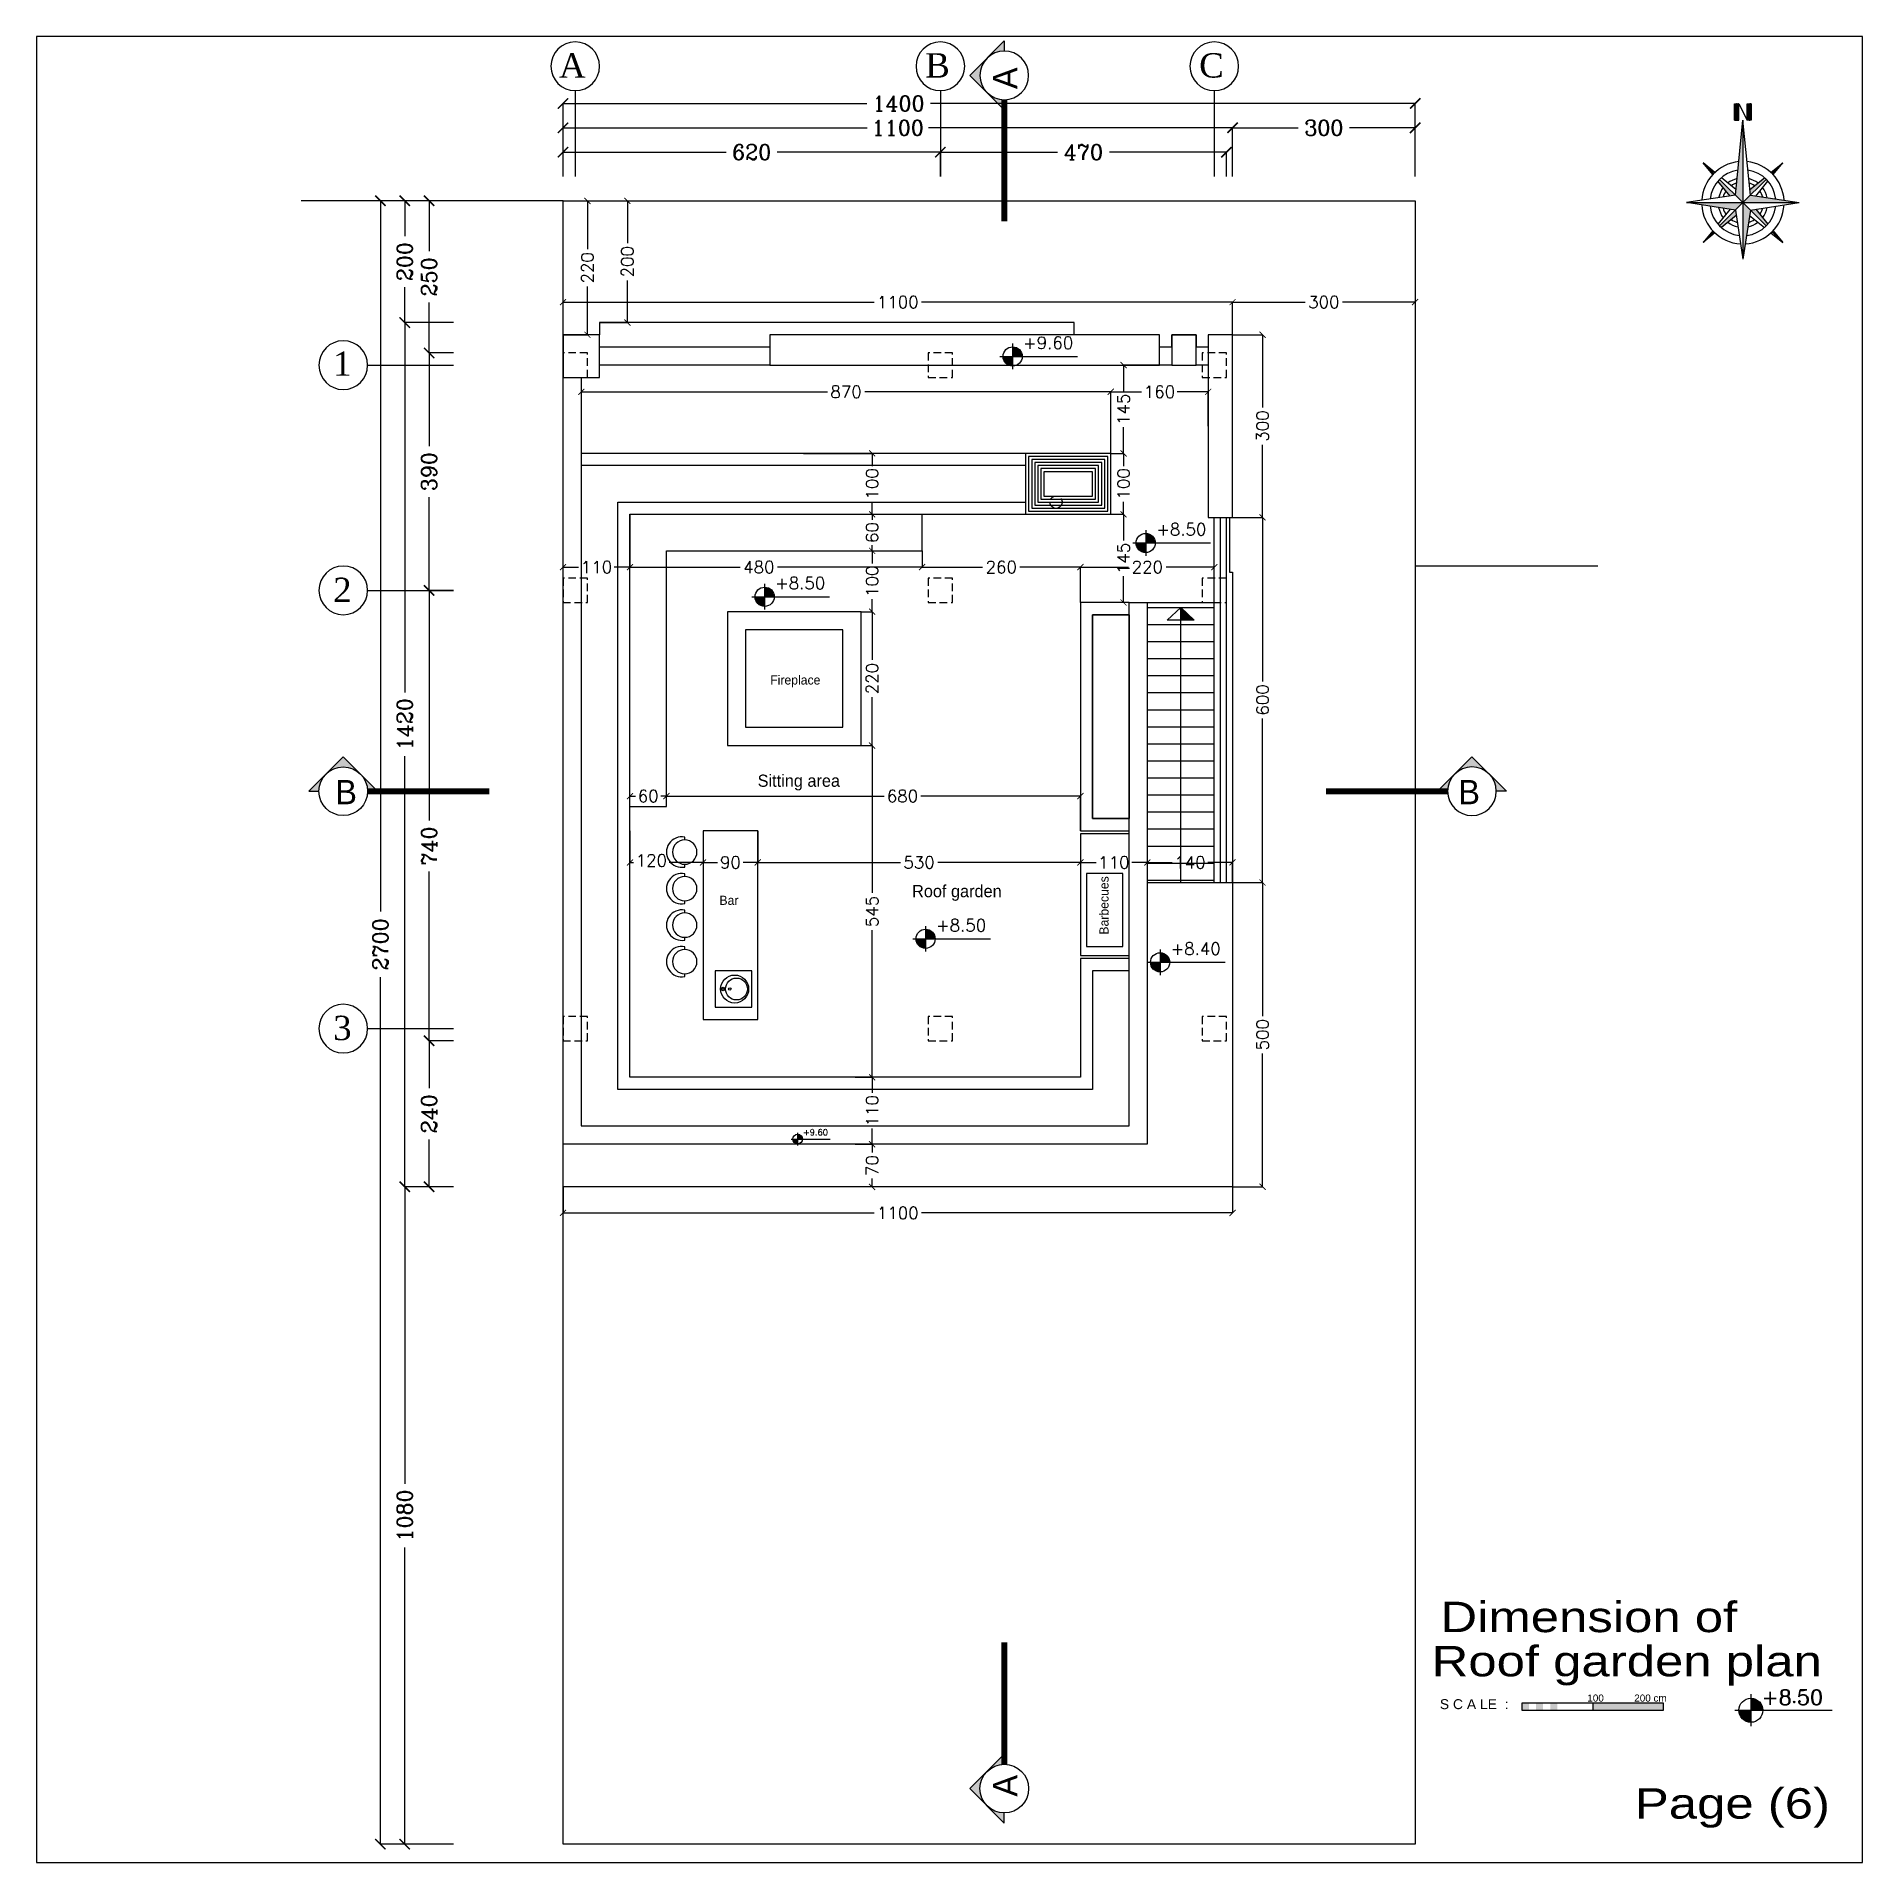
# Model space of a CAD drawing. Header units: millimetres. Extents: x 118878 to 201916, y 10986 to 20993.
# Drawn here: x 198916 to 201916, y 15463 to 18463 of the extents above; entities that cross this region are included whole.
import ezdxf
from ezdxf.enums import TextEntityAlignment as Align

# ---------------------------------------------------------------- set-up
doc = ezdxf.new("R2010")
doc.units = ezdxf.units.MM
doc.header["$LTSCALE"] = 100
doc.linetypes.add('DASHDOT', pattern=[1, 0.5, -0.25, 0, -0.25])
doc.linetypes.add('HIDDEN2', pattern=[0.1875, 0.125, -0.0625])
for name, color, linetype in [('0-handrail', 135, 'Continuous'), ('0-KAFSAZI', 40, 'Continuous'), ('0-NIVO', 51, 'Continuous'), ('1', 1, 'Continuous'), ('2', 2, 'Continuous'), ('3', 3, 'Continuous'), ('4', 4, 'Continuous'), ('7', 7, 'Continuous'), ('8', 8, 'HIDDEN2'), ('AX', 1, 'Continuous'), ('bou', 4, 'Continuous'), ('DIM', 7, 'Continuous'), ('furniture faz2', 181, 'Continuous'), ('SH', 1, 'Continuous'), ('text', 201, 'Continuous'), ('TOOLS', 1, 'Continuous')]:
    doc.layers.add(name, color=color, linetype=linetype)
doc.styles.add('1', font='romans.shx')
doc.styles.add('2222', font='seguibli.ttf', dxfattribs={"height": 0.5})
doc.styles.add('ROMANC', font='ROMANC.SHX')
doc.styles.add('SANSSERIFBOLDOBLIQUE', font='romantic.ttf', dxfattribs={"height": 0.5})
doc.styles.add('SH2', font='arial.ttf')
doc.styles.add('SHEET', font='andlso.ttf')
doc.dimstyles.new('1', dxfattribs={"dimtxt": 25, "dimasz": 17, "dimexe": 0, "dimexo": 0, "dimgap": 10, "dimtad": 0, "dimdec": 0, "dimzin": 0, "dimdsep": 46, "dimtxsty": 'ROMANC', "dimblk": 'ARCHTICK', "dimcen": 0, "dimclrd": 1, "dimclre": 1, "dimclrt": 3, "dimadec": 0, "dimazin": 0, "dimtfac": 1, "dimtdec": 0, "dimtofl": 0, "dimtmove": 2, "dimatfit": 3, "dimldrblk": 'ARCHTICK', "dimfxl": 1, "dimtolj": 1, "dimtzin": 0, "dimarcsym": 0})
doc.dimstyles.new('100', dxfattribs={"dimtxt": 20, "dimasz": 10, "dimexe": 0, "dimexo": 0, "dimgap": 5, "dimtad": 0, "dimdec": 0, "dimzin": 0, "dimdsep": 46, "dimtxsty": '1', "dimblk": 'ARCHTICK', "dimcen": 0, "dimclrd": 8, "dimclre": 8, "dimclrt": 2, "dimadec": 0, "dimazin": 0, "dimtfac": 1, "dimtdec": 0, "dimtofl": 0, "dimtmove": 2, "dimatfit": 3, "dimldrblk": 'ARCHTICK', "dimfxl": 1, "dimtolj": 1, "dimtzin": 0, "dimarcsym": 0})

msp = doc.modelspace()

# ---------------------------------------------------------------- texts
at = {"layer": '0-NIVO', "style": 'ROMANC'}
for s, height, p in [('+9.60', 20, (200537, 17949.7)), ('+8.50', 20, (200755.7, 17643.2)), ('+8.50', 20, (200129.6, 17554.9)), ('+8.50', 20, (200394, 16992.8)), ('+8.40', 20, (200779.3, 16954.2)), ('+9.60', 10, (200175.2, 16657.7))]:
    msp.add_text(s, height=height, dxfattribs=at).set_placement(p)
at = {"layer": '2', "style": 'ROMANC'}
msp.add_text('+8.50', height=25, dxfattribs=at).set_placement((201750.4, 15721.8))
at = {"layer": 'furniture faz2', "style": 'SHEET'}
for s, p in [('Fireplace', (200121.4, 17398.3)), ('Bar', (200038, 17036.3))]:
    msp.add_text(s, height=15, dxfattribs=at).set_placement(p)
msp.add_text('Barbecues', height=15, rotation=90, dxfattribs=at).set_placement((200677.3, 16987.4))
at = {"layer": 'SH', "color": 1, "style": 'SH2'}
msp.add_text('S C A LE  : ', height=16.345, dxfattribs=at).set_placement((201221.6, 15714.9))
at = {"layer": 'SH', "style": 'SH2'}
for s, p in [('100', (201463.9, 15727.3)), ('200 cm', (201541, 15727.3))]:
    msp.add_text(s, height=11.65, dxfattribs=at).set_placement(p)
at = {"layer": 'text', "style": 'SHEET'}
for s, p in [('Sitting area', (200100.8, 17230.3)), ('Roof garden', (200354.5, 17048.9))]:
    msp.add_text(s, height=20, dxfattribs=at).set_placement(p)
at = {"layer": 'text', "style": 'SHEET', "width": 1.25}
for s, p in [('Dimension of', (201710.2, 15841.4)), ('Roof garden plan', (201849.3, 15768.8)), ('Page (6)', (201862.6, 15535))]:
    msp.add_text(s, height=50, dxfattribs=at).set_placement(p, align=Align.RIGHT)

# ---------------------------------------------------------------- blocks, each defined once
blk = doc.blocks.new('stools')
blk.add_lwpolyline([(0, -20), (0, -24.5, 1.224745), (0, 24.5), (0, 20)], format="xyb")
for start, end in [(90, 270), (270, 90)]:
    blk.add_arc((0, 0), 20, start, end)
blk = doc.blocks.new('SINK-K-1')
for centre, radius in [((0, 0), 23), ((-3, 0), 18), ((8, 0), 2), ((19, 0), 3), ((19, 0), 2)]:
    blk.add_circle(centre, radius)
blk = doc.blocks.new('C1')
at = {"layer": 'AX'}
blk.add_line((0, 100), (0, 0), dxfattribs=at)
blk.add_circle((0, 128.35), 28.35, dxfattribs=at)
blk = doc.blocks.new('_ArchTick')
at = {"color": 0, "linetype": 'ByBlock', "const_width": 0.15}
blk.add_lwpolyline([(-0.5, -0.5), (0.5, 0.5)], dxfattribs=at)
blk = doc.blocks.new('*D254')
at = {"layer": 'AX', "color": 1, "linetype": 'Continuous', "lineweight": -2, "transparency": 16777216}
for p, q in [((0, 290), (0, 330)), ((0, 330), (267.9, 330)), ((620, 330), (352.1, 330)), ((620, 290), (620, 330))]:
    blk.add_line(p, q, dxfattribs=at)
at = {"layer": 'Defpoints', "color": 0, "transparency": 16777216}
for p in [(620, 330), (0, 290), (620, 290)]:
    blk.add_point(p, dxfattribs=at)
at = {"layer": 'AX', "color": 1, "lineweight": -2, "transparency": 16777216, "xscale": 17, "yscale": 17, "zscale": 17, "rotation": 180}
blk.add_blockref('_ArchTick', (0, 330), dxfattribs=at)
at = {"layer": 'AX', "color": 1, "lineweight": -2, "transparency": 16777216, "xscale": 17, "yscale": 17, "zscale": 17}
blk.add_blockref('_ArchTick', (620, 330), dxfattribs=at)
at = {"layer": 'AX', "color": 3, "transparency": 16777216, "insert": (310, 330), "char_height": 25, "attachment_point": 5, "style": 'ROMANC'}
blk.add_mtext('\\A1;620', dxfattribs=at)
blk = doc.blocks.new('*D255')
at = {"layer": 'AX', "color": 1, "linetype": 'Continuous', "lineweight": -2, "transparency": 16777216}
for p, q in [((620, 290), (620, 330)), ((620, 330), (812.3, 330)), ((1090, 330), (897.7, 330)), ((1090, 290), (1090, 330))]:
    blk.add_line(p, q, dxfattribs=at)
at = {"layer": 'Defpoints', "color": 0, "transparency": 16777216}
for p in [(1090, 330), (620, 290), (1090, 290)]:
    blk.add_point(p, dxfattribs=at)
at = {"layer": 'AX', "color": 1, "lineweight": -2, "transparency": 16777216, "xscale": 17, "yscale": 17, "zscale": 17, "rotation": 180}
blk.add_blockref('_ArchTick', (620, 330), dxfattribs=at)
at = {"layer": 'AX', "color": 1, "lineweight": -2, "transparency": 16777216, "xscale": 17, "yscale": 17, "zscale": 17}
blk.add_blockref('_ArchTick', (1090, 330), dxfattribs=at)
at = {"layer": 'AX', "color": 3, "transparency": 16777216, "insert": (855, 330), "char_height": 25, "attachment_point": 5, "style": 'ROMANC'}
blk.add_mtext('\\A1;470', dxfattribs=at)
blk = doc.blocks.new('*D256')
at = {"layer": 'AX', "color": 1, "linetype": 'Continuous', "lineweight": -2, "transparency": 16777216}
for p, q in [((0, 290), (0, 370)), ((0, 370), (499.5, 370)), ((1100, 370), (600.5, 370)), ((1100, 290), (1100, 370))]:
    blk.add_line(p, q, dxfattribs=at)
at = {"layer": 'Defpoints', "color": 0, "transparency": 16777216}
for p in [(0, 370), (0, 290), (1100, 290)]:
    blk.add_point(p, dxfattribs=at)
at = {"layer": 'AX', "color": 1, "lineweight": -2, "transparency": 16777216, "xscale": 17, "yscale": 17, "zscale": 17, "rotation": 180}
blk.add_blockref('_ArchTick', (0, 370), dxfattribs=at)
at = {"layer": 'AX', "color": 1, "lineweight": -2, "transparency": 16777216, "xscale": 17, "yscale": 17, "zscale": 17}
blk.add_blockref('_ArchTick', (1100, 370), dxfattribs=at)
at = {"layer": 'AX', "color": 3, "transparency": 16777216, "insert": (550, 370), "char_height": 25, "attachment_point": 5, "style": 'ROMANC'}
blk.add_mtext('\\A1;1100', dxfattribs=at)
blk = doc.blocks.new('*D257')
at = {"layer": 'AX', "color": 1, "linetype": 'Continuous', "lineweight": -2, "transparency": 16777216}
for p, q in [((-180, -390), (-220, -390)), ((-220, -390), (-220, -767.9)), ((-220, -1130), (-220, -852.1)), ((-180, -1130), (-220, -1130))]:
    blk.add_line(p, q, dxfattribs=at)
at = {"layer": 'Defpoints', "color": 0, "transparency": 16777216}
for p in [(-220, -390), (-180, -390), (-180, -1130)]:
    blk.add_point(p, dxfattribs=at)
at = {"layer": 'AX', "color": 1, "lineweight": -2, "transparency": 16777216, "xscale": 17, "yscale": 17, "zscale": 17}
for p, rotation in [((-220, -390), 90), ((-220, -1130), 270)]:
    blk.add_blockref('_ArchTick', p, dxfattribs=dict(at, rotation=rotation))
at = {"layer": 'AX', "color": 3, "transparency": 16777216, "insert": (-220, -810), "char_height": 25, "attachment_point": 5, "rotation": 90, "style": 'ROMANC'}
blk.add_mtext('\\A1;740', dxfattribs=at)
blk = doc.blocks.new('*D258')
at = {"layer": 'AX', "color": 1, "linetype": 'Continuous', "lineweight": -2, "transparency": 16777216}
for p, q in [((-180, 0), (-220, 0)), ((-220, 0), (-220, -152.9)), ((-220, -390), (-220, -237.1)), ((-180, -390), (-220, -390))]:
    blk.add_line(p, q, dxfattribs=at)
at = {"layer": 'Defpoints', "color": 0, "transparency": 16777216}
for p in [(-180, 0), (-220, 0), (-180, -390)]:
    blk.add_point(p, dxfattribs=at)
at = {"layer": 'AX', "color": 1, "lineweight": -2, "transparency": 16777216, "xscale": 17, "yscale": 17, "zscale": 17}
for p, rotation in [((-220, 0), 90), ((-220, -390), 270)]:
    blk.add_blockref('_ArchTick', p, dxfattribs=dict(at, rotation=rotation))
at = {"layer": 'AX', "color": 3, "transparency": 16777216, "insert": (-220, -195), "char_height": 25, "attachment_point": 5, "rotation": 90, "style": 'ROMANC'}
blk.add_mtext('\\A1;390', dxfattribs=at)
blk = doc.blocks.new('*D259')
at = {"layer": 'AX', "color": 1, "linetype": 'Continuous', "lineweight": -2, "transparency": 16777216}
for p, q in [((-180, 50), (-260, 50)), ((-260, 50), (-260, -557.7)), ((-260, -1370), (-260, -662.3)), ((-180, -1370), (-260, -1370))]:
    blk.add_line(p, q, dxfattribs=at)
at = {"layer": 'Defpoints', "color": 0, "transparency": 16777216}
for p in [(-180, 50), (-260, -1370), (-180, -1370)]:
    blk.add_point(p, dxfattribs=at)
at = {"layer": 'AX', "color": 1, "lineweight": -2, "transparency": 16777216, "xscale": 17, "yscale": 17, "zscale": 17}
for p, rotation in [((-260, 50), 90), ((-260, -1370), 270)]:
    blk.add_blockref('_ArchTick', p, dxfattribs=dict(at, rotation=rotation))
at = {"layer": 'AX', "color": 3, "transparency": 16777216, "insert": (-260, -610), "char_height": 25, "attachment_point": 5, "rotation": 90, "style": 'ROMANC'}
blk.add_mtext('\\A1;1420', dxfattribs=at)
blk = doc.blocks.new('*D260')
at = {"layer": 'AX', "color": 1, "linetype": 'Continuous', "lineweight": -2, "transparency": 16777216}
for p, q in [((-180, 250), (-260, 250)), ((-260, 250), (-260, 192.1)), ((-260, 50), (-260, 107.9)), ((-180, 50), (-260, 50))]:
    blk.add_line(p, q, dxfattribs=at)
at = {"layer": 'Defpoints', "color": 0, "transparency": 16777216}
for p in [(-260, 250), (-180, 250), (-180, 50)]:
    blk.add_point(p, dxfattribs=at)
at = {"layer": 'AX', "color": 1, "lineweight": -2, "transparency": 16777216, "xscale": 17, "yscale": 17, "zscale": 17}
for p, rotation in [((-260, 250), 90), ((-260, 50), 270)]:
    blk.add_blockref('_ArchTick', p, dxfattribs=dict(at, rotation=rotation))
at = {"layer": 'AX', "color": 3, "transparency": 16777216, "insert": (-260, 150), "char_height": 25, "attachment_point": 5, "rotation": 90, "style": 'ROMANC'}
blk.add_mtext('\\A1;200', dxfattribs=at)
blk = doc.blocks.new('*D261')
at = {"layer": 'AX', "color": 1, "linetype": 'Continuous', "lineweight": -2, "transparency": 16777216}
for p, q in [((-180, -1370), (-260, -1370)), ((-260, -1370), (-260, -1857.7)), ((-260, -2450), (-260, -1962.3)), ((-180, -2450), (-260, -2450))]:
    blk.add_line(p, q, dxfattribs=at)
at = {"layer": 'Defpoints', "color": 0, "transparency": 16777216}
for p in [(-180, -1370), (-260, -2450), (-180, -2450)]:
    blk.add_point(p, dxfattribs=at)
at = {"layer": 'AX', "color": 1, "lineweight": -2, "transparency": 16777216, "xscale": 17, "yscale": 17, "zscale": 17}
for p, rotation in [((-260, -1370), 90), ((-260, -2450), 270)]:
    blk.add_blockref('_ArchTick', p, dxfattribs=dict(at, rotation=rotation))
at = {"layer": 'AX', "color": 3, "transparency": 16777216, "insert": (-260, -1910), "char_height": 25, "attachment_point": 5, "rotation": 90, "style": 'ROMANC'}
blk.add_mtext('\\A1;1080', dxfattribs=at)
blk = doc.blocks.new('*D262')
at = {"layer": 'AX', "color": 1, "linetype": 'Continuous', "lineweight": -2, "transparency": 16777216}
for p, q in [((0, 290), (0, 410)), ((0, 410), (499, 410)), ((1400, 410), (603.5, 410)), ((1400, 290), (1400, 410))]:
    blk.add_line(p, q, dxfattribs=at)
at = {"layer": 'Defpoints', "color": 0, "transparency": 16777216}
for p in [(1400, 410), (0, 290), (1400, 290)]:
    blk.add_point(p, dxfattribs=at)
at = {"layer": 'AX', "color": 1, "lineweight": -2, "transparency": 16777216, "xscale": 17, "yscale": 17, "zscale": 17, "rotation": 180}
blk.add_blockref('_ArchTick', (0, 410), dxfattribs=at)
at = {"layer": 'AX', "color": 1, "lineweight": -2, "transparency": 16777216, "xscale": 17, "yscale": 17, "zscale": 17}
blk.add_blockref('_ArchTick', (1400, 410), dxfattribs=at)
at = {"layer": 'AX', "color": 3, "transparency": 16777216, "insert": (551.2, 410), "char_height": 25, "attachment_point": 5, "style": 'ROMANC'}
blk.add_mtext('\\A1;1400', dxfattribs=at)
blk = doc.blocks.new('*D263')
at = {"layer": 'AX', "color": 1, "linetype": 'Continuous', "lineweight": -2, "transparency": 16777216}
for p, q in [((1100, 290), (1100, 370)), ((1100, 370), (1207.9, 370)), ((1400, 370), (1292.1, 370)), ((1400, 290), (1400, 370))]:
    blk.add_line(p, q, dxfattribs=at)
at = {"layer": 'Defpoints', "color": 0, "transparency": 16777216}
for p in [(1400, 370), (1100, 290), (1400, 290)]:
    blk.add_point(p, dxfattribs=at)
at = {"layer": 'AX', "color": 1, "lineweight": -2, "transparency": 16777216, "xscale": 17, "yscale": 17, "zscale": 17, "rotation": 180}
blk.add_blockref('_ArchTick', (1100, 370), dxfattribs=at)
at = {"layer": 'AX', "color": 1, "lineweight": -2, "transparency": 16777216, "xscale": 17, "yscale": 17, "zscale": 17}
blk.add_blockref('_ArchTick', (1400, 370), dxfattribs=at)
at = {"layer": 'AX', "color": 3, "transparency": 16777216, "insert": (1250, 370), "char_height": 25, "attachment_point": 5, "style": 'ROMANC'}
blk.add_mtext('\\A1;300', dxfattribs=at)
blk = doc.blocks.new('*D264')
at = {"layer": 'AX', "color": 1, "linetype": 'Continuous', "lineweight": -2, "transparency": 16777216}
for p, q in [((-180, 250), (-300, 250)), ((-300, 250), (-300, -917.6)), ((-300, -2450), (-300, -1025.7)), ((-180, -2450), (-300, -2450))]:
    blk.add_line(p, q, dxfattribs=at)
at = {"layer": 'Defpoints', "color": 0, "transparency": 16777216}
for p in [(-180, 250), (-300, -2450), (-180, -2450)]:
    blk.add_point(p, dxfattribs=at)
at = {"layer": 'AX', "color": 1, "lineweight": -2, "transparency": 16777216, "xscale": 17, "yscale": 17, "zscale": 17}
for p, rotation in [((-300, 250), 90), ((-300, -2450), 270)]:
    blk.add_blockref('_ArchTick', p, dxfattribs=dict(at, rotation=rotation))
at = {"layer": 'AX', "color": 3, "transparency": 16777216, "insert": (-300, -971.7), "char_height": 25, "attachment_point": 5, "rotation": 90, "style": 'ROMANC'}
blk.add_mtext('\\A1;2700', dxfattribs=at)
blk = doc.blocks.new('*D265')
at = {"layer": 'AX', "color": 1, "linetype": 'Continuous', "lineweight": -2, "transparency": 16777216}
for p, q in [((-180, -1130), (-220, -1130)), ((-220, -1130), (-220, -1207.9)), ((-220, -1370), (-220, -1292.1)), ((-180, -1370), (-220, -1370))]:
    blk.add_line(p, q, dxfattribs=at)
at = {"layer": 'Defpoints', "color": 0, "transparency": 16777216}
for p in [(-180, -1130), (-220, -1370), (-180, -1370)]:
    blk.add_point(p, dxfattribs=at)
at = {"layer": 'AX', "color": 1, "lineweight": -2, "transparency": 16777216, "xscale": 17, "yscale": 17, "zscale": 17}
for p, rotation in [((-220, -1130), 90), ((-220, -1370), 270)]:
    blk.add_blockref('_ArchTick', p, dxfattribs=dict(at, rotation=rotation))
at = {"layer": 'AX', "color": 3, "transparency": 16777216, "insert": (-220, -1250), "char_height": 25, "attachment_point": 5, "rotation": 90, "style": 'ROMANC'}
blk.add_mtext('\\A1;240', dxfattribs=at)
blk = doc.blocks.new('*D266')
at = {"layer": 'AX', "color": 1, "linetype": 'Continuous', "lineweight": -2, "transparency": 16777216}
for p, q in [((-180, 250), (-220, 250)), ((-220, 250), (-220, 167.1)), ((-220, 0), (-220, 82.9)), ((-180, 0), (-220, 0))]:
    blk.add_line(p, q, dxfattribs=at)
at = {"layer": 'Defpoints', "color": 0, "transparency": 16777216}
for p in [(-220, 250), (-180, 250), (-180, 0)]:
    blk.add_point(p, dxfattribs=at)
at = {"layer": 'AX', "color": 1, "lineweight": -2, "transparency": 16777216, "xscale": 17, "yscale": 17, "zscale": 17}
for p, rotation in [((-220, 250), 90), ((-220, 0), 270)]:
    blk.add_blockref('_ArchTick', p, dxfattribs=dict(at, rotation=rotation))
at = {"layer": 'AX', "color": 3, "transparency": 16777216, "insert": (-220, 125), "char_height": 25, "attachment_point": 5, "rotation": 90, "style": 'ROMANC'}
blk.add_mtext('\\A1;250', dxfattribs=at)
blk = doc.blocks.new('cod-03')
at = {"layer": '1'}
for points in [[(0, 0), (-18, 0, 0.414214), (0, -18)], [(18, 0, 0.414214), (0, 18), (0, 0)]]:
    blk.add_hatch(color=256, dxfattribs=at).paths.add_polyline_path(points)
at = {"layer": '2'}
for p, q in [((-24, 0), (121.9, 0)), ((0, 24), (0, -24))]:
    blk.add_line(p, q, dxfattribs=at)
blk.add_circle((0, 0), 18, dxfattribs=at)
blk = doc.blocks.new('SEC-SSS1')
at = {"layer": 'TOOLS'}
h = blk.add_hatch(color=3, dxfattribs=at)
h.dxf.hatch_style = 1
h.paths.add_polyline_path([(56.6, -56.6), (28.3, -28.3, -0.198912), (40, -56.6, -0.198912), (28.3, -84.9)])
h.paths.add_polyline_path([(28.3, -84.9, -0.198912), (0, -96.6), (0, -113.1)])
h.paths.add_polyline_path([(0, 0), (0, -16.6, -0.198912), (28.3, -28.3)])
at = {"layer": 'TOOLS', "color": 3}
for p, q in [((0, 0), (0, -16.6)), ((0, 0), (56.6, -56.6)), ((0, -113.1), (56.6, -56.6))]:
    blk.add_line(p, q, dxfattribs=at)
at = {"layer": 'TOOLS', "color": 3, "linetype": 'DASHDOT', "const_width": 10}
blk.add_lwpolyline([(0, -96.6), (0, -296.6)], dxfattribs=at)
at = {"layer": 'TOOLS', "color": 3}
blk.add_circle((0, -56.6), 40, dxfattribs=at)
blk = doc.blocks.new('SEC-S-N-1')
at = {"layer": '3', "xscale": -1}
blk.add_blockref('SEC-SSS1', (725, 262.7), dxfattribs=at)
at = {"layer": '3'}
for p, rotation in [((-417.7, -970), 90.00000000000001), ((725, -2665.2), 180)]:
    blk.add_blockref('SEC-SSS1', p, dxfattribs=dict(at, rotation=rotation))
at = {"layer": '3', "xscale": -1, "rotation": 270}
blk.add_blockref('SEC-SSS1', (1550, -970), dxfattribs=at)
at = {"layer": 'TOOLS', "style": '2222'}
for p in [(726.4, 201.4), (726.4, -2604)]:
    blk.add_text('A', height=40, rotation=90, dxfattribs=at).set_placement(p, align=Align.MIDDLE)
for p in [(-356.4, -971.4), (1488.7, -971.4)]:
    blk.add_text('B', height=40, dxfattribs=at).set_placement(p, align=Align.MIDDLE)
blk = doc.blocks.new('*D140')
at = {"layer": 'Defpoints', "color": 0, "transparency": 16777216}
for p in [(199781, 18193), (199841, 17993), (199886.7, 17993)]:
    blk.add_point(p, dxfattribs=at)
at = {"layer": 'DIM', "color": 8, "lineweight": -2, "transparency": 16777216}
for p, q in [((199781, 18193), (199886.7, 18193)), ((199886.7, 18193), (199886.7, 18123.7)), ((199886.7, 17993), (199886.7, 18062.3)), ((199841, 17993), (199886.7, 17993))]:
    blk.add_line(p, q, dxfattribs=at)
at = {"layer": 'DIM', "color": 8, "lineweight": -2, "transparency": 16777216, "xscale": 10, "yscale": 10, "zscale": 10}
for p, rotation in [((199886.7, 18193), 90), ((199886.7, 17993), 270)]:
    blk.add_blockref('_ArchTick', p, dxfattribs=dict(at, rotation=rotation))
at = {"layer": 'DIM', "color": 2, "transparency": 16777216, "insert": (199886.7, 18093), "char_height": 20, "attachment_point": 5, "rotation": 90, "style": '1'}
blk.add_mtext('\\A1;200', dxfattribs=at)
blk = doc.blocks.new('*D141')
at = {"layer": 'Defpoints', "color": 0, "transparency": 16777216}
for p in [(199781, 18193), (199781, 17973), (199821.1, 17973)]:
    blk.add_point(p, dxfattribs=at)
at = {"layer": 'DIM', "color": 8, "lineweight": -2, "transparency": 16777216}
for p, q in [((199781, 18193), (199821.1, 18193)), ((199821.1, 18193), (199821.1, 18113.7)), ((199821.1, 17973), (199821.1, 18052.3)), ((199781, 17973), (199821.1, 17973))]:
    blk.add_line(p, q, dxfattribs=at)
at = {"layer": 'DIM', "color": 8, "lineweight": -2, "transparency": 16777216, "xscale": 10, "yscale": 10, "zscale": 10}
for p, rotation in [((199821.1, 18193), 90), ((199821.1, 17973), 270)]:
    blk.add_blockref('_ArchTick', p, dxfattribs=dict(at, rotation=rotation))
at = {"layer": 'DIM', "color": 2, "transparency": 16777216, "insert": (199821.1, 18083), "char_height": 20, "attachment_point": 5, "rotation": 90, "style": '1'}
blk.add_mtext('\\A1;220', dxfattribs=at)
blk = doc.blocks.new('*D142')
at = {"layer": 'Defpoints', "color": 0, "transparency": 16777216}
for p in [(200881, 18026.6), (199781, 17973), (200881, 17973)]:
    blk.add_point(p, dxfattribs=at)
at = {"layer": 'DIM', "color": 8, "lineweight": -2, "transparency": 16777216}
for p, q in [((199781, 17973), (199781, 18026.6)), ((199781, 18026.6), (200292.2, 18026.6)), ((200881, 18026.6), (200369.8, 18026.6)), ((200881, 17973), (200881, 18026.6))]:
    blk.add_line(p, q, dxfattribs=at)
at = {"layer": 'DIM', "color": 8, "lineweight": -2, "transparency": 16777216, "xscale": 10, "yscale": 10, "zscale": 10, "rotation": 180}
blk.add_blockref('_ArchTick', (199781, 18026.6), dxfattribs=at)
at = {"layer": 'DIM', "color": 8, "lineweight": -2, "transparency": 16777216, "xscale": 10, "yscale": 10, "zscale": 10}
blk.add_blockref('_ArchTick', (200881, 18026.6), dxfattribs=at)
at = {"layer": 'DIM', "color": 2, "transparency": 16777216, "insert": (200331, 18026.6), "char_height": 20, "attachment_point": 5, "style": '1'}
blk.add_mtext('\\A1;1100', dxfattribs=at)
blk = doc.blocks.new('*D155')
at = {"layer": 'Defpoints', "color": 0, "transparency": 16777216}
for p in [(201181, 18193), (201181, 18026.6), (200881, 17973)]:
    blk.add_point(p, dxfattribs=at)
at = {"layer": 'DIM', "color": 8, "lineweight": -2, "transparency": 16777216}
for p, q in [((201181, 18193), (201181, 18026.6)), ((200881, 17973), (200881, 18026.6)), ((200881, 18026.6), (201000.3, 18026.6)), ((201181, 18026.6), (201061.7, 18026.6))]:
    blk.add_line(p, q, dxfattribs=at)
at = {"layer": 'DIM', "color": 8, "lineweight": -2, "transparency": 16777216, "xscale": 10, "yscale": 10, "zscale": 10, "rotation": 180}
blk.add_blockref('_ArchTick', (200881, 18026.6), dxfattribs=at)
at = {"layer": 'DIM', "color": 8, "lineweight": -2, "transparency": 16777216, "xscale": 10, "yscale": 10, "zscale": 10}
blk.add_blockref('_ArchTick', (201181, 18026.6), dxfattribs=at)
at = {"layer": 'DIM', "color": 2, "transparency": 16777216, "insert": (201031, 18026.6), "char_height": 20, "attachment_point": 5, "style": '1'}
blk.add_mtext('\\A1;300', dxfattribs=at)
blk = doc.blocks.new('*D157')
at = {"layer": 'Defpoints', "color": 0, "transparency": 16777216}
for p in [(200371, 17618), (200371, 17591.2), (200631, 17533)]:
    blk.add_point(p, dxfattribs=at)
at = {"layer": 'DIM', "color": 8, "lineweight": -2, "transparency": 16777216}
for p, q in [((200371, 17618), (200371, 17591.2)), ((200371, 17591.2), (200470.3, 17591.2)), ((200631, 17591.2), (200531.7, 17591.2)), ((200631, 17533), (200631, 17591.2))]:
    blk.add_line(p, q, dxfattribs=at)
at = {"layer": 'DIM', "color": 8, "lineweight": -2, "transparency": 16777216, "xscale": 10, "yscale": 10, "zscale": 10, "rotation": 180}
blk.add_blockref('_ArchTick', (200371, 17591.2), dxfattribs=at)
at = {"layer": 'DIM', "color": 8, "lineweight": -2, "transparency": 16777216, "xscale": 10, "yscale": 10, "zscale": 10}
blk.add_blockref('_ArchTick', (200631, 17591.2), dxfattribs=at)
at = {"layer": 'DIM', "color": 2, "transparency": 16777216, "insert": (200501, 17591.2), "char_height": 20, "attachment_point": 5, "style": '1'}
blk.add_mtext('\\A1;260', dxfattribs=at)
blk = doc.blocks.new('*D163')
at = {"layer": 'Defpoints', "color": 0, "transparency": 16777216}
for p in [(199891, 17678), (200371, 17618), (199891, 17591.2)]:
    blk.add_point(p, dxfattribs=at)
at = {"layer": 'DIM', "color": 8, "lineweight": -2, "transparency": 16777216}
for p, q in [((199891, 17678), (199891, 17591.2)), ((200371, 17618), (200371, 17591.2)), ((199891, 17591.2), (200072, 17591.2)), ((200371, 17591.2), (200133.4, 17591.2))]:
    blk.add_line(p, q, dxfattribs=at)
at = {"layer": 'DIM', "color": 8, "lineweight": -2, "transparency": 16777216, "xscale": 10, "yscale": 10, "zscale": 10, "rotation": 180}
blk.add_blockref('_ArchTick', (199891, 17591.2), dxfattribs=at)
at = {"layer": 'DIM', "color": 8, "lineweight": -2, "transparency": 16777216, "xscale": 10, "yscale": 10, "zscale": 10}
blk.add_blockref('_ArchTick', (200371, 17591.2), dxfattribs=at)
at = {"layer": 'DIM', "color": 2, "transparency": 16777216, "insert": (200102.7, 17591.2), "char_height": 20, "attachment_point": 5, "style": '1'}
blk.add_mtext('\\A1;480', dxfattribs=at)
blk = doc.blocks.new('*D164')
at = {"layer": 'Defpoints', "color": 0, "transparency": 16777216}
for p in [(199891, 17678), (199781, 17591.2), (199781, 17273)]:
    blk.add_point(p, dxfattribs=at)
at = {"layer": 'DIM', "color": 8, "lineweight": -2, "transparency": 16777216}
for p, q in [((199891, 17678), (199891, 17591.2)), ((199781, 17273), (199781, 17591.2)), ((199781, 17591.2), (199806.7, 17591.2)), ((199891, 17591.2), (199865.3, 17591.2))]:
    blk.add_line(p, q, dxfattribs=at)
at = {"layer": 'DIM', "color": 8, "lineweight": -2, "transparency": 16777216, "xscale": 10, "yscale": 10, "zscale": 10, "rotation": 180}
blk.add_blockref('_ArchTick', (199781, 17591.2), dxfattribs=at)
at = {"layer": 'DIM', "color": 8, "lineweight": -2, "transparency": 16777216, "xscale": 10, "yscale": 10, "zscale": 10}
blk.add_blockref('_ArchTick', (199891, 17591.2), dxfattribs=at)
at = {"layer": 'DIM', "color": 2, "transparency": 16777216, "insert": (199836, 17591.2), "char_height": 20, "attachment_point": 5, "style": '1'}
blk.add_mtext('\\A1;110', dxfattribs=at)
blk = doc.blocks.new('*D165')
at = {"layer": 'Defpoints', "color": 0, "transparency": 16777216}
for p in [(200681, 17678), (200701.9, 17533), (200711, 17533)]:
    blk.add_point(p, dxfattribs=at)
at = {"layer": 'DIM', "color": 8, "lineweight": -2, "transparency": 16777216}
for p, q in [((200681, 17678), (200701.9, 17678)), ((200701.9, 17678), (200701.9, 17634.8)), ((200701.9, 17533), (200701.9, 17576.2)), ((200711, 17533), (200701.9, 17533))]:
    blk.add_line(p, q, dxfattribs=at)
at = {"layer": 'DIM', "color": 8, "lineweight": -2, "transparency": 16777216, "xscale": 10, "yscale": 10, "zscale": 10}
for p, rotation in [((200701.9, 17678), 90), ((200701.9, 17533), 270)]:
    blk.add_blockref('_ArchTick', p, dxfattribs=dict(at, rotation=rotation))
at = {"layer": 'DIM', "color": 2, "transparency": 16777216, "insert": (200701.9, 17605.5), "char_height": 20, "attachment_point": 5, "rotation": 90, "style": '1'}
blk.add_mtext('\\A1;145', dxfattribs=at)
blk = doc.blocks.new('*D166')
at = {"layer": 'Defpoints', "color": 0, "transparency": 16777216}
for p in [(200681, 17778), (200701.9, 17778), (200681, 17678)]:
    blk.add_point(p, dxfattribs=at)
at = {"layer": 'DIM', "color": 8, "lineweight": -2, "transparency": 16777216}
for p, q in [((200681, 17778), (200701.9, 17778)), ((200701.9, 17778), (200701.9, 17757.3)), ((200681, 17678), (200701.9, 17678)), ((200701.9, 17678), (200701.9, 17698.7))]:
    blk.add_line(p, q, dxfattribs=at)
at = {"layer": 'DIM', "color": 8, "lineweight": -2, "transparency": 16777216, "xscale": 10, "yscale": 10, "zscale": 10}
for p, rotation in [((200701.9, 17778), 90), ((200701.9, 17678), 270)]:
    blk.add_blockref('_ArchTick', p, dxfattribs=dict(at, rotation=rotation))
at = {"layer": 'DIM', "color": 2, "transparency": 16777216, "insert": (200701.9, 17728), "char_height": 20, "attachment_point": 5, "rotation": 90, "style": '1'}
blk.add_mtext('\\A1;100', dxfattribs=at)
blk = doc.blocks.new('*D231')
at = {"layer": 'Defpoints', "color": 0, "transparency": 16777216}
for p in [(200701.9, 17923), (200761, 17923), (200681, 17778)]:
    blk.add_point(p, dxfattribs=at)
at = {"layer": 'DIM', "color": 8, "lineweight": -2, "transparency": 16777216}
for p, q in [((200761, 17923), (200701.9, 17923)), ((200701.9, 17923), (200701.9, 17879.8)), ((200701.9, 17778), (200701.9, 17821.2)), ((200681, 17778), (200701.9, 17778))]:
    blk.add_line(p, q, dxfattribs=at)
at = {"layer": 'DIM', "color": 8, "lineweight": -2, "transparency": 16777216, "xscale": 10, "yscale": 10, "zscale": 10}
for p, rotation in [((200701.9, 17923), 90), ((200701.9, 17778), 270)]:
    blk.add_blockref('_ArchTick', p, dxfattribs=dict(at, rotation=rotation))
at = {"layer": 'DIM', "color": 2, "transparency": 16777216, "insert": (200701.9, 17850.5), "char_height": 20, "attachment_point": 5, "rotation": 90, "style": '1'}
blk.add_mtext('\\A1;145', dxfattribs=at)
blk = doc.blocks.new('*D232')
at = {"layer": 'Defpoints', "color": 0, "transparency": 16777216}
for p in [(199811, 17903), (200681, 17879.2), (200681, 17778)]:
    blk.add_point(p, dxfattribs=at)
at = {"layer": 'DIM', "color": 8, "lineweight": -2, "transparency": 16777216}
for p, q in [((199811, 17903), (199811, 17879.2)), ((199811, 17879.2), (200215.3, 17879.2)), ((200681, 17879.2), (200276.7, 17879.2)), ((200681, 17778), (200681, 17879.2))]:
    blk.add_line(p, q, dxfattribs=at)
at = {"layer": 'DIM', "color": 8, "lineweight": -2, "transparency": 16777216, "xscale": 10, "yscale": 10, "zscale": 10, "rotation": 180}
blk.add_blockref('_ArchTick', (199811, 17879.2), dxfattribs=at)
at = {"layer": 'DIM', "color": 8, "lineweight": -2, "transparency": 16777216, "xscale": 10, "yscale": 10, "zscale": 10}
blk.add_blockref('_ArchTick', (200681, 17879.2), dxfattribs=at)
at = {"layer": 'DIM', "color": 2, "transparency": 16777216, "insert": (200246, 17879.2), "char_height": 20, "attachment_point": 5, "style": '1'}
blk.add_mtext('\\A1;870', dxfattribs=at)
blk = doc.blocks.new('*D233')
at = {"layer": 'Defpoints', "color": 0, "transparency": 16777216}
for p in [(200841, 17879.2), (200841, 17823), (200681, 17778)]:
    blk.add_point(p, dxfattribs=at)
at = {"layer": 'DIM', "color": 8, "lineweight": -2, "transparency": 16777216}
for p, q in [((200681, 17778), (200681, 17879.2)), ((200681, 17879.2), (200731.7, 17879.2)), ((200841, 17879.2), (200790.3, 17879.2)), ((200841, 17823), (200841, 17879.2))]:
    blk.add_line(p, q, dxfattribs=at)
at = {"layer": 'DIM', "color": 8, "lineweight": -2, "transparency": 16777216, "xscale": 10, "yscale": 10, "zscale": 10, "rotation": 180}
blk.add_blockref('_ArchTick', (200681, 17879.2), dxfattribs=at)
at = {"layer": 'DIM', "color": 8, "lineweight": -2, "transparency": 16777216, "xscale": 10, "yscale": 10, "zscale": 10}
blk.add_blockref('_ArchTick', (200841, 17879.2), dxfattribs=at)
at = {"layer": 'DIM', "color": 2, "transparency": 16777216, "insert": (200761, 17879.2), "char_height": 20, "attachment_point": 5, "style": '1'}
blk.add_mtext('\\A1;160', dxfattribs=at)
blk = doc.blocks.new('*D234')
at = {"layer": 'Defpoints', "color": 0, "transparency": 16777216}
for p in [(200176, 17778), (200216, 17678), (200288.9, 17678)]:
    blk.add_point(p, dxfattribs=at)
at = {"layer": 'DIM', "color": 8, "lineweight": -2, "transparency": 16777216}
for p, q in [((200176, 17778), (200288.9, 17778)), ((200288.9, 17778), (200288.9, 17757.3)), ((200216, 17678), (200288.9, 17678)), ((200288.9, 17678), (200288.9, 17698.7))]:
    blk.add_line(p, q, dxfattribs=at)
at = {"layer": 'DIM', "color": 8, "lineweight": -2, "transparency": 16777216, "xscale": 10, "yscale": 10, "zscale": 10}
for p, rotation in [((200288.9, 17778), 90), ((200288.9, 17678), 270)]:
    blk.add_blockref('_ArchTick', p, dxfattribs=dict(at, rotation=rotation))
at = {"layer": 'DIM', "color": 2, "transparency": 16777216, "insert": (200288.9, 17728), "char_height": 20, "attachment_point": 5, "rotation": 90, "style": '1'}
blk.add_mtext('\\A1;100', dxfattribs=at)
blk = doc.blocks.new('*D235')
at = {"layer": 'Defpoints', "color": 0, "transparency": 16777216}
for p in [(200216, 17678), (200262.4, 17618), (200288.9, 17618)]:
    blk.add_point(p, dxfattribs=at)
at = {"layer": 'DIM', "color": 8, "lineweight": -2, "transparency": 16777216}
for p, q in [((200216, 17678), (200288.9, 17678)), ((200288.9, 17678), (200288.9, 17668.7)), ((200262.4, 17618), (200288.9, 17618)), ((200288.9, 17618), (200288.9, 17627.3))]:
    blk.add_line(p, q, dxfattribs=at)
at = {"layer": 'DIM', "color": 8, "lineweight": -2, "transparency": 16777216, "xscale": 10, "yscale": 10, "zscale": 10}
for p, rotation in [((200288.9, 17678), 90), ((200288.9, 17618), 270)]:
    blk.add_blockref('_ArchTick', p, dxfattribs=dict(at, rotation=rotation))
at = {"layer": 'DIM', "color": 2, "transparency": 16777216, "insert": (200288.9, 17648), "char_height": 20, "attachment_point": 5, "rotation": 90, "style": '1'}
blk.add_mtext('\\A1;60', dxfattribs=at)
blk = doc.blocks.new('*D236')
at = {"layer": 'Defpoints', "color": 0, "transparency": 16777216}
for p in [(200262.4, 17618), (200271, 17518), (200288.9, 17518)]:
    blk.add_point(p, dxfattribs=at)
at = {"layer": 'DIM', "color": 8, "lineweight": -2, "transparency": 16777216}
for p, q in [((200262.4, 17618), (200288.9, 17618)), ((200288.9, 17618), (200288.9, 17597.3)), ((200288.9, 17518), (200288.9, 17538.7)), ((200271, 17518), (200288.9, 17518))]:
    blk.add_line(p, q, dxfattribs=at)
at = {"layer": 'DIM', "color": 8, "lineweight": -2, "transparency": 16777216, "xscale": 10, "yscale": 10, "zscale": 10}
for p, rotation in [((200288.9, 17618), 90), ((200288.9, 17518), 270)]:
    blk.add_blockref('_ArchTick', p, dxfattribs=dict(at, rotation=rotation))
at = {"layer": 'DIM', "color": 2, "transparency": 16777216, "insert": (200288.9, 17568), "char_height": 20, "attachment_point": 5, "rotation": 90, "style": '1'}
blk.add_mtext('\\A1;100', dxfattribs=at)
blk = doc.blocks.new('*D237')
at = {"layer": 'Defpoints', "color": 0, "transparency": 16777216}
for p in [(200271, 17518), (200271, 17298), (200288.9, 17298)]:
    blk.add_point(p, dxfattribs=at)
at = {"layer": 'DIM', "color": 8, "lineweight": -2, "transparency": 16777216}
for p, q in [((200271, 17518), (200288.9, 17518)), ((200288.9, 17518), (200288.9, 17438.7)), ((200288.9, 17298), (200288.9, 17377.3)), ((200271, 17298), (200288.9, 17298))]:
    blk.add_line(p, q, dxfattribs=at)
at = {"layer": 'DIM', "color": 8, "lineweight": -2, "transparency": 16777216, "xscale": 10, "yscale": 10, "zscale": 10}
for p, rotation in [((200288.9, 17518), 90), ((200288.9, 17298), 270)]:
    blk.add_blockref('_ArchTick', p, dxfattribs=dict(at, rotation=rotation))
at = {"layer": 'DIM', "color": 2, "transparency": 16777216, "insert": (200288.9, 17408), "char_height": 20, "attachment_point": 5, "rotation": 90, "style": '1'}
blk.add_mtext('\\A1;220', dxfattribs=at)
blk = doc.blocks.new('*D148')
at = {"layer": 'Defpoints', "color": 0, "transparency": 16777216}
for p in [(200271, 17298), (200261, 16753), (200288.9, 16753)]:
    blk.add_point(p, dxfattribs=at)
at = {"layer": 'DIM', "color": 8, "lineweight": -2, "transparency": 16777216}
for p, q in [((200271, 17298), (200288.9, 17298)), ((200288.9, 17298), (200288.9, 17056.2)), ((200288.9, 16753), (200288.9, 16994.8)), ((200261, 16753), (200288.9, 16753))]:
    blk.add_line(p, q, dxfattribs=at)
at = {"layer": 'DIM', "color": 8, "lineweight": -2, "transparency": 16777216, "xscale": 10, "yscale": 10, "zscale": 10}
for p, rotation in [((200288.9, 17298), 90), ((200288.9, 16753), 270)]:
    blk.add_blockref('_ArchTick', p, dxfattribs=dict(at, rotation=rotation))
at = {"layer": 'DIM', "color": 2, "transparency": 16777216, "insert": (200288.9, 17025.5), "char_height": 20, "attachment_point": 5, "rotation": 90, "style": '1'}
blk.add_mtext('\\A1;545', dxfattribs=at)
blk = doc.blocks.new('*D158')
at = {"layer": 'Defpoints', "color": 0, "transparency": 16777216}
for p in [(200261, 16753), (200261, 16643), (200288.9, 16643)]:
    blk.add_point(p, dxfattribs=at)
at = {"layer": 'DIM', "color": 8, "lineweight": -2, "transparency": 16777216}
for p, q in [((200261, 16753), (200288.9, 16753)), ((200288.9, 16753), (200288.9, 16727.3)), ((200288.9, 16643), (200288.9, 16668.7)), ((200261, 16643), (200288.9, 16643))]:
    blk.add_line(p, q, dxfattribs=at)
at = {"layer": 'DIM', "color": 8, "lineweight": -2, "transparency": 16777216, "xscale": 10, "yscale": 10, "zscale": 10}
for p, rotation in [((200288.9, 16753), 90), ((200288.9, 16643), 270)]:
    blk.add_blockref('_ArchTick', p, dxfattribs=dict(at, rotation=rotation))
at = {"layer": 'DIM', "color": 2, "transparency": 16777216, "insert": (200288.9, 16698), "char_height": 20, "attachment_point": 5, "rotation": 90, "style": '1'}
blk.add_mtext('\\A1;110', dxfattribs=at)
blk = doc.blocks.new('*D159')
at = {"layer": 'Defpoints', "color": 0, "transparency": 16777216}
for p in [(200261, 16643), (200288.9, 16573), (200288.9, 16573)]:
    blk.add_point(p, dxfattribs=at)
at = {"layer": 'DIM', "color": 8, "lineweight": -2, "transparency": 16777216}
for p, q in [((200261, 16643), (200288.9, 16643)), ((200288.9, 16643), (200288.9, 16629.2)), ((200288.9, 16573), (200288.9, 16586.8)), ((200288.9, 16573), (200288.9, 16573))]:
    blk.add_line(p, q, dxfattribs=at)
at = {"layer": 'DIM', "color": 8, "lineweight": -2, "transparency": 16777216, "xscale": 10, "yscale": 10, "zscale": 10}
for p, rotation in [((200288.9, 16643), 90), ((200288.9, 16573), 270)]:
    blk.add_blockref('_ArchTick', p, dxfattribs=dict(at, rotation=rotation))
at = {"layer": 'DIM', "color": 2, "transparency": 16777216, "insert": (200288.9, 16608), "char_height": 20, "attachment_point": 5, "rotation": 90, "style": '1'}
blk.add_mtext('\\A1;70', dxfattribs=at)
blk = doc.blocks.new('*D160')
at = {"layer": 'Defpoints', "color": 0, "transparency": 16777216}
for p in [(199891, 17158), (200011, 17158), (200011, 17106)]:
    blk.add_point(p, dxfattribs=at)
at = {"layer": 'DIM', "color": 8, "lineweight": -2, "transparency": 16777216}
for p, q in [((199891, 17158), (199891, 17106)), ((200011, 17158), (200011, 17106)), ((199891, 17106), (199896.8, 17106)), ((200011, 17106), (199955.4, 17106))]:
    blk.add_line(p, q, dxfattribs=at)
at = {"layer": 'DIM', "color": 8, "lineweight": -2, "transparency": 16777216, "xscale": 10, "yscale": 10, "zscale": 10, "rotation": 180}
blk.add_blockref('_ArchTick', (199891, 17106), dxfattribs=at)
at = {"layer": 'DIM', "color": 8, "lineweight": -2, "transparency": 16777216, "xscale": 10, "yscale": 10, "zscale": 10}
blk.add_blockref('_ArchTick', (200011, 17106), dxfattribs=at)
at = {"layer": 'DIM', "color": 2, "transparency": 16777216, "insert": (199926.1, 17109.2), "char_height": 20, "attachment_point": 5, "style": '1'}
blk.add_mtext('\\A1;120', dxfattribs=at)
blk = doc.blocks.new('*D161')
at = {"layer": 'Defpoints', "color": 0, "transparency": 16777216}
for p in [(200011, 17158), (200101, 17158), (200101, 17106)]:
    blk.add_point(p, dxfattribs=at)
at = {"layer": 'DIM', "color": 8, "lineweight": -2, "transparency": 16777216}
for p, q in [((200011, 17158), (200011, 17106)), ((200101, 17158), (200101, 17106)), ((200011, 17106), (200034.8, 17106)), ((200101, 17106), (200077.2, 17106))]:
    blk.add_line(p, q, dxfattribs=at)
at = {"layer": 'DIM', "color": 8, "lineweight": -2, "transparency": 16777216, "xscale": 10, "yscale": 10, "zscale": 10, "rotation": 180}
blk.add_blockref('_ArchTick', (200011, 17106), dxfattribs=at)
at = {"layer": 'DIM', "color": 8, "lineweight": -2, "transparency": 16777216, "xscale": 10, "yscale": 10, "zscale": 10}
blk.add_blockref('_ArchTick', (200101, 17106), dxfattribs=at)
at = {"layer": 'DIM', "color": 2, "transparency": 16777216, "insert": (200056, 17106), "char_height": 20, "attachment_point": 5, "style": '1'}
blk.add_mtext('\\A1;90', dxfattribs=at)
blk = doc.blocks.new('*D162')
at = {"layer": 'Defpoints', "color": 0, "transparency": 16777216}
for p in [(200101, 17158), (200631, 17153), (200631, 17106)]:
    blk.add_point(p, dxfattribs=at)
at = {"layer": 'DIM', "color": 8, "lineweight": -2, "transparency": 16777216}
for p, q in [((200101, 17158), (200101, 17106)), ((200631, 17153), (200631, 17106)), ((200101, 17106), (200335.3, 17106)), ((200631, 17106), (200396.7, 17106))]:
    blk.add_line(p, q, dxfattribs=at)
at = {"layer": 'DIM', "color": 8, "lineweight": -2, "transparency": 16777216, "xscale": 10, "yscale": 10, "zscale": 10, "rotation": 180}
blk.add_blockref('_ArchTick', (200101, 17106), dxfattribs=at)
at = {"layer": 'DIM', "color": 8, "lineweight": -2, "transparency": 16777216, "xscale": 10, "yscale": 10, "zscale": 10}
blk.add_blockref('_ArchTick', (200631, 17106), dxfattribs=at)
at = {"layer": 'DIM', "color": 2, "transparency": 16777216, "insert": (200366, 17106), "char_height": 20, "attachment_point": 5, "style": '1'}
blk.add_mtext('\\A1;530', dxfattribs=at)
blk = doc.blocks.new('*D218')
at = {"layer": 'Defpoints', "color": 0, "transparency": 16777216}
for p in [(200741, 17161), (200631, 17153), (200741, 17106)]:
    blk.add_point(p, dxfattribs=at)
at = {"layer": 'DIM', "color": 8, "lineweight": -2, "transparency": 16777216}
for p, q in [((200741, 17161), (200741, 17106)), ((200631, 17153), (200631, 17106)), ((200631, 17106), (200656.7, 17106)), ((200741, 17106), (200715.3, 17106))]:
    blk.add_line(p, q, dxfattribs=at)
at = {"layer": 'DIM', "color": 8, "lineweight": -2, "transparency": 16777216, "xscale": 10, "yscale": 10, "zscale": 10, "rotation": 180}
blk.add_blockref('_ArchTick', (200631, 17106), dxfattribs=at)
at = {"layer": 'DIM', "color": 8, "lineweight": -2, "transparency": 16777216, "xscale": 10, "yscale": 10, "zscale": 10}
blk.add_blockref('_ArchTick', (200741, 17106), dxfattribs=at)
at = {"layer": 'DIM', "color": 2, "transparency": 16777216, "insert": (200686, 17106), "char_height": 20, "attachment_point": 5, "style": '1'}
blk.add_mtext('\\A1;110', dxfattribs=at)
blk = doc.blocks.new('*D219')
at = {"layer": 'Defpoints', "color": 0, "transparency": 16777216}
for p in [(199891, 17198), (199951, 17215), (199951, 17198)]:
    blk.add_point(p, dxfattribs=at)
at = {"layer": 'DIM', "color": 8, "lineweight": -2, "transparency": 16777216}
for p, q in [((199891, 17198), (199891, 17215)), ((199891, 17215), (199900.3, 17215)), ((199951, 17215), (199941.7, 17215)), ((199951, 17198), (199951, 17215))]:
    blk.add_line(p, q, dxfattribs=at)
at = {"layer": 'DIM', "color": 8, "lineweight": -2, "transparency": 16777216, "xscale": 10, "yscale": 10, "zscale": 10, "rotation": 180}
blk.add_blockref('_ArchTick', (199891, 17215), dxfattribs=at)
at = {"layer": 'DIM', "color": 8, "lineweight": -2, "transparency": 16777216, "xscale": 10, "yscale": 10, "zscale": 10}
blk.add_blockref('_ArchTick', (199951, 17215), dxfattribs=at)
at = {"layer": 'DIM', "color": 2, "transparency": 16777216, "insert": (199921, 17215), "char_height": 20, "attachment_point": 5, "style": '1'}
blk.add_mtext('\\A1;60', dxfattribs=at)
blk = doc.blocks.new('*D181')
at = {"layer": 'Defpoints', "color": 0, "transparency": 16777216}
for p in [(199951, 17198), (200631, 17215), (200631, 17158)]:
    blk.add_point(p, dxfattribs=at)
at = {"layer": 'DIM', "color": 8, "lineweight": -2, "transparency": 16777216}
for p, q in [((199951, 17198), (199951, 17215)), ((199951, 17215), (200308.4, 17215)), ((200631, 17215), (200368.9, 17215)), ((200631, 17158), (200631, 17215))]:
    blk.add_line(p, q, dxfattribs=at)
at = {"layer": 'DIM', "color": 8, "lineweight": -2, "transparency": 16777216, "xscale": 10, "yscale": 10, "zscale": 10, "rotation": 180}
blk.add_blockref('_ArchTick', (199951, 17215), dxfattribs=at)
at = {"layer": 'DIM', "color": 8, "lineweight": -2, "transparency": 16777216, "xscale": 10, "yscale": 10, "zscale": 10}
blk.add_blockref('_ArchTick', (200631, 17215), dxfattribs=at)
at = {"layer": 'DIM', "color": 2, "transparency": 16777216, "insert": (200338.7, 17215), "char_height": 20, "attachment_point": 5, "style": '1'}
blk.add_mtext('\\A1;680', dxfattribs=at)
blk = doc.blocks.new('*D182')
at = {"layer": 'Defpoints', "color": 0, "transparency": 16777216}
for p in [(200741, 17161), (200881, 17106), (200881, 17073)]:
    blk.add_point(p, dxfattribs=at)
at = {"layer": 'DIM', "color": 8, "lineweight": -2, "transparency": 16777216}
for p, q in [((200741, 17161), (200741, 17106)), ((200741, 17106), (200781.7, 17106)), ((200881, 17106), (200840.3, 17106)), ((200881, 17073), (200881, 17106))]:
    blk.add_line(p, q, dxfattribs=at)
at = {"layer": 'DIM', "color": 8, "lineweight": -2, "transparency": 16777216, "xscale": 10, "yscale": 10, "zscale": 10, "rotation": 180}
blk.add_blockref('_ArchTick', (200741, 17106), dxfattribs=at)
at = {"layer": 'DIM', "color": 8, "lineweight": -2, "transparency": 16777216, "xscale": 10, "yscale": 10, "zscale": 10}
blk.add_blockref('_ArchTick', (200881, 17106), dxfattribs=at)
at = {"layer": 'DIM', "color": 2, "transparency": 16777216, "insert": (200811, 17106), "char_height": 20, "attachment_point": 5, "style": '1'}
blk.add_mtext('\\A1;140', dxfattribs=at)
blk = doc.blocks.new('*D227')
at = {"layer": 'Defpoints', "color": 0, "transparency": 16777216}
for p in [(200881, 17073), (200881, 16573), (200930.3, 16573)]:
    blk.add_point(p, dxfattribs=at)
at = {"layer": 'DIM', "color": 8, "lineweight": -2, "transparency": 16777216}
for p, q in [((200881, 17073), (200930.3, 17073)), ((200930.3, 17073), (200930.3, 16853.7)), ((200930.3, 16573), (200930.3, 16792.3)), ((200881, 16573), (200930.3, 16573))]:
    blk.add_line(p, q, dxfattribs=at)
at = {"layer": 'DIM', "color": 8, "lineweight": -2, "transparency": 16777216, "xscale": 10, "yscale": 10, "zscale": 10}
for p, rotation in [((200930.3, 17073), 90), ((200930.3, 16573), 270)]:
    blk.add_blockref('_ArchTick', p, dxfattribs=dict(at, rotation=rotation))
at = {"layer": 'DIM', "color": 2, "transparency": 16777216, "insert": (200930.3, 16823), "char_height": 20, "attachment_point": 5, "rotation": 90, "style": '1'}
blk.add_mtext('\\A1;500', dxfattribs=at)
blk = doc.blocks.new('*D228')
at = {"layer": 'Defpoints', "color": 0, "transparency": 16777216}
for p in [(200881, 17673), (200930.3, 17673), (200881, 17073)]:
    blk.add_point(p, dxfattribs=at)
at = {"layer": 'DIM', "color": 8, "lineweight": -2, "transparency": 16777216}
for p, q in [((200881, 17673), (200930.3, 17673)), ((200930.3, 17673), (200930.3, 17403.2)), ((200930.3, 17073), (200930.3, 17342.7)), ((200881, 17073), (200930.3, 17073))]:
    blk.add_line(p, q, dxfattribs=at)
at = {"layer": 'DIM', "color": 8, "lineweight": -2, "transparency": 16777216, "xscale": 10, "yscale": 10, "zscale": 10}
for p, rotation in [((200930.3, 17673), 90), ((200930.3, 17073), 270)]:
    blk.add_blockref('_ArchTick', p, dxfattribs=dict(at, rotation=rotation))
at = {"layer": 'DIM', "color": 2, "transparency": 16777216, "insert": (200930.3, 17373), "char_height": 20, "attachment_point": 5, "rotation": 90, "style": '1'}
blk.add_mtext('\\A1;600', dxfattribs=at)
blk = doc.blocks.new('*D229')
at = {"layer": 'Defpoints', "color": 0, "transparency": 16777216}
for p in [(200881, 17973), (200930.3, 17973), (200881, 17673)]:
    blk.add_point(p, dxfattribs=at)
at = {"layer": 'DIM', "color": 8, "lineweight": -2, "transparency": 16777216}
for p, q in [((200881, 17973), (200930.3, 17973)), ((200930.3, 17973), (200930.3, 17853.7)), ((200930.3, 17673), (200930.3, 17792.3)), ((200881, 17673), (200930.3, 17673))]:
    blk.add_line(p, q, dxfattribs=at)
at = {"layer": 'DIM', "color": 8, "lineweight": -2, "transparency": 16777216, "xscale": 10, "yscale": 10, "zscale": 10}
for p, rotation in [((200930.3, 17973), 90), ((200930.3, 17673), 270)]:
    blk.add_blockref('_ArchTick', p, dxfattribs=dict(at, rotation=rotation))
at = {"layer": 'DIM', "color": 2, "transparency": 16777216, "insert": (200930.3, 17823), "char_height": 20, "attachment_point": 5, "rotation": 90, "style": '1'}
blk.add_mtext('\\A1;300', dxfattribs=at)
blk = doc.blocks.new('*D230')
at = {"layer": 'Defpoints', "color": 0, "transparency": 16777216}
for p in [(199781, 16573), (200881, 16573), (199781, 16530.2)]:
    blk.add_point(p, dxfattribs=at)
at = {"layer": 'DIM', "color": 8, "lineweight": -2, "transparency": 16777216}
for p, q in [((199781, 16573), (199781, 16530.2)), ((200881, 16573), (200881, 16530.2)), ((199781, 16530.2), (200292.2, 16530.2)), ((200881, 16530.2), (200369.8, 16530.2))]:
    blk.add_line(p, q, dxfattribs=at)
at = {"layer": 'DIM', "color": 8, "lineweight": -2, "transparency": 16777216, "xscale": 10, "yscale": 10, "zscale": 10, "rotation": 180}
blk.add_blockref('_ArchTick', (199781, 16530.2), dxfattribs=at)
at = {"layer": 'DIM', "color": 8, "lineweight": -2, "transparency": 16777216, "xscale": 10, "yscale": 10, "zscale": 10}
blk.add_blockref('_ArchTick', (200881, 16530.2), dxfattribs=at)
at = {"layer": 'DIM', "color": 2, "transparency": 16777216, "insert": (200331, 16530.2), "char_height": 20, "attachment_point": 5, "style": '1'}
blk.add_mtext('\\A1;1100', dxfattribs=at)
blk = doc.blocks.new('*D238')
at = {"layer": 'Defpoints', "color": 0, "transparency": 16777216}
for p in [(200851, 17591.2), (200631, 17533), (200851, 17533)]:
    blk.add_point(p, dxfattribs=at)
at = {"layer": 'DIM', "color": 8, "lineweight": -2, "transparency": 16777216}
for p, q in [((200631, 17533), (200631, 17591.2)), ((200631, 17591.2), (200710.3, 17591.2)), ((200851, 17591.2), (200771.7, 17591.2)), ((200851, 17533), (200851, 17591.2))]:
    blk.add_line(p, q, dxfattribs=at)
at = {"layer": 'DIM', "color": 8, "lineweight": -2, "transparency": 16777216, "xscale": 10, "yscale": 10, "zscale": 10, "rotation": 180}
blk.add_blockref('_ArchTick', (200631, 17591.2), dxfattribs=at)
at = {"layer": 'DIM', "color": 8, "lineweight": -2, "transparency": 16777216, "xscale": 10, "yscale": 10, "zscale": 10}
blk.add_blockref('_ArchTick', (200851, 17591.2), dxfattribs=at)
at = {"layer": 'DIM', "color": 2, "transparency": 16777216, "insert": (200741, 17591.2), "char_height": 20, "attachment_point": 5, "style": '1'}
blk.add_mtext('\\A1;220', dxfattribs=at)
blk = doc.blocks.new('*X29')
at = {"color": 0}
for p, q in [((12.75, 19.001), (12.799, 19.05)), ((12.75, 19.004), (12.796, 19.05)), ((12.75, 19.008), (12.792, 19.05)), ((12.75, 19.011), (12.789, 19.05)), ((12.75, 19.015), (12.785, 19.05)), ((12.75, 19.019), (12.781, 19.05)), ((12.75, 19.022), (12.778, 19.05)), ((12.75, 19.026), (12.774, 19.05)), ((12.75, 19.029), (12.771, 19.05)), ((12.75, 19.033), (12.767, 19.05)), ((12.75, 19.036), (12.764, 19.05)), ((12.75, 19.04), (12.76, 19.05)), ((12.75, 19.043), (12.757, 19.05)), ((12.75, 19.047), (12.753, 19.05)), ((12.8, 18.999), (12.75, 19.049)), ((12.75, 18.997), (12.8, 19.047)), ((12.8, 18.995), (12.75, 19.045)), ((12.8, 19.002), (12.752, 19.05)), ((12.8, 19.006), (12.756, 19.05)), ((12.8, 19.009), (12.759, 19.05)), ((12.8, 19.013), (12.763, 19.05)), ((12.8, 19.016), (12.766, 19.05)), ((12.8, 19.02), (12.77, 19.05)), ((12.8, 19.023), (12.773, 19.05)), ((12.8, 19.027), (12.777, 19.05)), ((12.8, 19.03), (12.78, 19.05)), ((12.8, 19.034), (12.784, 19.05)), ((12.8, 19.037), (12.787, 19.05)), ((12.8, 19.041), (12.791, 19.05)), ((12.8, 19.045), (12.795, 19.05)), ((12.8, 19.048), (12.798, 19.05)), ((12.9, 19.002), (12.948, 19.05)), ((12.9, 19.006), (12.944, 19.05)), ((12.9, 19.009), (12.941, 19.05)), ((12.9, 19.013), (12.937, 19.05)), ((12.9, 19.016), (12.934, 19.05)), ((12.9, 19.02), (12.93, 19.05)), ((12.9, 19.024), (12.926, 19.05)), ((12.9, 19.027), (12.923, 19.05)), ((12.9, 19.031), (12.919, 19.05)), ((12.9, 19.034), (12.916, 19.05)), ((12.9, 19.038), (12.912, 19.05)), ((12.9, 19.041), (12.909, 19.05)), ((12.9, 19.045), (12.905, 19.05)), ((12.9, 19.048), (12.902, 19.05)), ((12.9, 18.999), (12.95, 19.049)), ((12.95, 18.997), (12.9, 19.047)), ((12.9, 18.995), (12.95, 19.045)), ((12.95, 19.001), (12.901, 19.05)), ((12.95, 19.004), (12.904, 19.05)), ((12.95, 19.008), (12.908, 19.05)), ((12.95, 19.011), (12.911, 19.05)), ((12.95, 19.015), (12.915, 19.05)), ((12.95, 19.018), (12.918, 19.05)), ((12.95, 19.022), (12.922, 19.05)), ((12.95, 19.025), (12.925, 19.05)), ((12.95, 19.029), (12.929, 19.05)), ((12.95, 19.032), (12.932, 19.05)), ((12.95, 19.036), (12.936, 19.05)), ((12.95, 19.04), (12.94, 19.05)), ((12.95, 19.043), (12.943, 19.05)), ((12.95, 19.047), (12.947, 19.05)), ((12.75, 18.994), (12.8, 19.044)), ((12.8, 18.992), (12.75, 19.042)), ((12.75, 18.99), (12.8, 19.04)), ((12.8, 18.988), (12.75, 19.038)), ((12.75, 18.987), (12.8, 19.037)), ((12.8, 18.984), (12.75, 19.034)), ((12.75, 18.983), (12.8, 19.033)), ((12.8, 18.981), (12.75, 19.031)), ((12.75, 18.98), (12.8, 19.03)), ((12.8, 18.977), (12.75, 19.027)), ((12.75, 18.976), (12.8, 19.026)), ((12.8, 18.974), (12.75, 19.024)), ((12.75, 18.973), (12.8, 19.023)), ((12.8, 18.97), (12.75, 19.02)), ((12.75, 18.969), (12.8, 19.019)), ((12.8, 18.967), (12.75, 19.017)), ((12.75, 18.965), (12.8, 19.015)), ((12.8, 18.963), (12.75, 19.013)), ((12.75, 18.962), (12.8, 19.012)), ((12.8, 18.96), (12.75, 19.01)), ((12.75, 18.958), (12.8, 19.008)), ((12.8, 18.956), (12.75, 19.006)), ((12.75, 18.955), (12.8, 19.005)), ((12.8, 18.953), (12.75, 19.003)), ((12.75, 18.951), (12.8, 19.001)), ((12.8, 18.949), (12.75, 18.999)), ((12.75, 18.948), (12.8, 18.998)), ((12.8, 18.946), (12.75, 18.996)), ((12.75, 18.944), (12.8, 18.994)), ((12.8, 18.942), (12.75, 18.992)), ((12.75, 18.941), (12.8, 18.991)), ((12.8, 18.938), (12.75, 18.988)), ((12.75, 18.937), (12.8, 18.987)), ((12.8, 18.935), (12.75, 18.985)), ((12.75, 18.934), (12.8, 18.984)), ((12.8, 18.931), (12.75, 18.981)), ((12.75, 18.93), (12.8, 18.98)), ((12.8, 18.928), (12.75, 18.978)), ((12.75, 18.927), (12.8, 18.977)), ((12.8, 18.924), (12.75, 18.974)), ((12.75, 18.923), (12.8, 18.973)), ((12.8, 18.921), (12.75, 18.971)), ((12.75, 18.92), (12.8, 18.97)), ((12.8, 18.917), (12.75, 18.967)), ((12.75, 18.916), (12.8, 18.966)), ((12.8, 18.914), (12.75, 18.964)), ((12.75, 18.912), (12.8, 18.962)), ((12.8, 18.91), (12.75, 18.96)), ((12.75, 18.909), (12.8, 18.959)), ((12.8, 18.907), (12.75, 18.957)), ((12.75, 18.905), (12.8, 18.955)), ((12.8, 18.903), (12.75, 18.953)), ((12.75, 18.902), (12.8, 18.952)), ((12.8, 18.9), (12.75, 18.95)), ((12.75, 18.898), (12.8, 18.948)), ((12.8, 18.896), (12.75, 18.946)), ((12.75, 18.895), (12.8, 18.945)), ((12.8, 18.893), (12.75, 18.943)), ((12.75, 18.891), (12.8, 18.941)), ((12.8, 18.889), (12.75, 18.939)), ((12.75, 18.888), (12.8, 18.938)), ((12.8, 18.885), (12.75, 18.935)), ((12.75, 18.884), (12.8, 18.934)), ((12.8, 18.882), (12.75, 18.932)), ((12.75, 18.881), (12.8, 18.931)), ((12.8, 18.878), (12.75, 18.928)), ((12.75, 18.877), (12.8, 18.927)), ((12.8, 18.875), (12.75, 18.925)), ((12.75, 18.874), (12.8, 18.924)), ((12.8, 18.871), (12.75, 18.921)), ((12.75, 18.87), (12.8, 18.92)), ((12.8, 18.868), (12.75, 18.918)), ((12.75, 18.866), (12.8, 18.916)), ((12.8, 18.864), (12.75, 18.914)), ((12.75, 18.863), (12.8, 18.913)), ((12.8, 18.861), (12.75, 18.911)), ((12.75, 18.859), (12.8, 18.909)), ((12.8, 18.857), (12.75, 18.907)), ((12.75, 18.856), (12.8, 18.906)), ((12.8, 18.854), (12.75, 18.904)), ((12.75, 18.852), (12.8, 18.902)), ((12.8, 18.85), (12.75, 18.9)), ((12.797, 18.85), (12.75, 18.897)), ((12.793, 18.85), (12.75, 18.893)), ((12.789, 18.85), (12.75, 18.889)), ((12.786, 18.85), (12.75, 18.886)), ((12.782, 18.85), (12.75, 18.882)), ((12.779, 18.85), (12.75, 18.879)), ((12.775, 18.85), (12.75, 18.875)), ((12.772, 18.85), (12.75, 18.872)), ((12.768, 18.85), (12.75, 18.868)), ((12.765, 18.85), (12.75, 18.865)), ((12.761, 18.85), (12.75, 18.861)), ((12.758, 18.85), (12.75, 18.858)), ((12.754, 18.85), (12.75, 18.854)), ((12.751, 18.85), (12.75, 18.851)), ((12.751, 18.85), (12.8, 18.899)), ((12.755, 18.85), (12.8, 18.895)), ((12.758, 18.85), (12.8, 18.892)), ((12.762, 18.85), (12.8, 18.888)), ((12.765, 18.85), (12.8, 18.885)), ((12.769, 18.85), (12.8, 18.881)), ((12.772, 18.85), (12.8, 18.878)), ((12.776, 18.85), (12.8, 18.874)), ((12.779, 18.85), (12.8, 18.871)), ((12.783, 18.85), (12.8, 18.867)), ((12.787, 18.85), (12.8, 18.863)), ((12.79, 18.85), (12.8, 18.86)), ((12.794, 18.85), (12.8, 18.856)), ((12.797, 18.85), (12.8, 18.853)), ((12.95, 18.994), (12.9, 19.044)), ((12.9, 18.992), (12.95, 19.042)), ((12.95, 18.99), (12.9, 19.04)), ((12.9, 18.988), (12.95, 19.038)), ((12.95, 18.986), (12.9, 19.036)), ((12.9, 18.985), (12.95, 19.035)), ((12.95, 18.983), (12.9, 19.033)), ((12.9, 18.981), (12.95, 19.031)), ((12.95, 18.979), (12.9, 19.029)), ((12.9, 18.978), (12.95, 19.028)), ((12.95, 18.976), (12.9, 19.026)), ((12.9, 18.974), (12.95, 19.024)), ((12.95, 18.972), (12.9, 19.022)), ((12.9, 18.971), (12.95, 19.021)), ((12.95, 18.969), (12.9, 19.019)), ((12.9, 18.967), (12.95, 19.017)), ((12.95, 18.965), (12.9, 19.015)), ((12.9, 18.963), (12.95, 19.013)), ((12.95, 18.962), (12.9, 19.012)), ((12.9, 18.96), (12.95, 19.01)), ((12.95, 18.958), (12.9, 19.008)), ((12.9, 18.956), (12.95, 19.006)), ((12.95, 18.955), (12.9, 19.005)), ((12.9, 18.953), (12.95, 19.003)), ((12.95, 18.951), (12.9, 19.001)), ((12.9, 18.949), (12.95, 18.999)), ((12.95, 18.948), (12.9, 18.998)), ((12.9, 18.946), (12.95, 18.996)), ((12.95, 18.944), (12.9, 18.994)), ((12.9, 18.942), (12.95, 18.992)), ((12.95, 18.941), (12.9, 18.991)), ((12.9, 18.939), (12.95, 18.989)), ((12.95, 18.937), (12.9, 18.987)), ((12.9, 18.935), (12.95, 18.985)), ((12.95, 18.933), (12.9, 18.983)), ((12.9, 18.932), (12.95, 18.982)), ((12.95, 18.93), (12.9, 18.98)), ((12.9, 18.928), (12.95, 18.978)), ((12.95, 18.926), (12.9, 18.976)), ((12.9, 18.925), (12.95, 18.975)), ((12.95, 18.923), (12.9, 18.973)), ((12.9, 18.921), (12.95, 18.971)), ((12.95, 18.919), (12.9, 18.969)), ((12.9, 18.917), (12.95, 18.967)), ((12.95, 18.916), (12.9, 18.966)), ((12.9, 18.914), (12.95, 18.964)), ((12.95, 18.912), (12.9, 18.962)), ((12.9, 18.91), (12.95, 18.96)), ((12.95, 18.909), (12.9, 18.959)), ((12.9, 18.907), (12.95, 18.957)), ((12.95, 18.905), (12.9, 18.955)), ((12.9, 18.903), (12.95, 18.953)), ((12.95, 18.902), (12.9, 18.952)), ((12.9, 18.9), (12.95, 18.95)), ((12.95, 18.898), (12.9, 18.948)), ((12.9, 18.896), (12.95, 18.946)), ((12.95, 18.895), (12.9, 18.945)), ((12.9, 18.893), (12.95, 18.943)), ((12.95, 18.891), (12.9, 18.941)), ((12.9, 18.889), (12.95, 18.939)), ((12.95, 18.887), (12.9, 18.937)), ((12.9, 18.886), (12.95, 18.936)), ((12.95, 18.884), (12.9, 18.934)), ((12.9, 18.882), (12.95, 18.932)), ((12.95, 18.88), (12.9, 18.93)), ((12.9, 18.879), (12.95, 18.929)), ((12.95, 18.877), (12.9, 18.927)), ((12.9, 18.875), (12.95, 18.925)), ((12.95, 18.873), (12.9, 18.923)), ((12.9, 18.872), (12.95, 18.922)), ((12.95, 18.87), (12.9, 18.92)), ((12.9, 18.868), (12.95, 18.918)), ((12.95, 18.866), (12.9, 18.916)), ((12.9, 18.864), (12.95, 18.914)), ((12.95, 18.863), (12.9, 18.913)), ((12.9, 18.861), (12.95, 18.911)), ((12.95, 18.859), (12.9, 18.909)), ((12.9, 18.857), (12.95, 18.907)), ((12.95, 18.856), (12.9, 18.906)), ((12.9, 18.854), (12.95, 18.904)), ((12.95, 18.852), (12.9, 18.902)), ((12.9, 18.85), (12.95, 18.9)), ((12.949, 18.85), (12.9, 18.899)), ((12.945, 18.85), (12.9, 18.895)), ((12.942, 18.85), (12.9, 18.892)), ((12.938, 18.85), (12.9, 18.888)), ((12.934, 18.85), (12.9, 18.884)), ((12.931, 18.85), (12.9, 18.881)), ((12.927, 18.85), (12.9, 18.877)), ((12.924, 18.85), (12.9, 18.874)), ((12.92, 18.85), (12.9, 18.87)), ((12.917, 18.85), (12.9, 18.867)), ((12.913, 18.85), (12.9, 18.863)), ((12.91, 18.85), (12.9, 18.86)), ((12.906, 18.85), (12.9, 18.856)), ((12.903, 18.85), (12.9, 18.853)), ((12.903, 18.85), (12.95, 18.897)), ((12.907, 18.85), (12.95, 18.893)), ((12.91, 18.85), (12.95, 18.89)), ((12.914, 18.85), (12.95, 18.886)), ((12.917, 18.85), (12.95, 18.883)), ((12.921, 18.85), (12.95, 18.879)), ((12.924, 18.85), (12.95, 18.876)), ((12.928, 18.85), (12.95, 18.872)), ((12.932, 18.85), (12.95, 18.868)), ((12.935, 18.85), (12.95, 18.865)), ((12.939, 18.85), (12.95, 18.861)), ((12.942, 18.85), (12.95, 18.858)), ((12.946, 18.85), (12.95, 18.854)), ((12.949, 18.85), (12.95, 18.851))]:
    blk.add_line(p, q, dxfattribs=at)
blk = doc.blocks.new('N-SING-2')
h = blk.add_hatch(color=253)
h.paths.add_polyline_path([(0, 98), (-8.9, 8.9), (0, 0)])
h.paths.add_polyline_path([(0, 0), (-67, 0), (-8.9, -8.9)])
h.paths.add_polyline_path([(8.9, -8.9), (0, 0), (0, -67)])
h.paths.add_polyline_path([(8.9, 8.9), (0, 0), (67, 0)])
h = blk.add_hatch(color=253)
h.paths.add_polyline_path([(27.7, 27.7, 0.018421), (25.6, 29.7), (8.2, 15.6), (8.9, 8.9)])
h.paths.add_polyline_path([(47.4, 47.4), (33.3, 35.9, -0.009515), (34.6, 34.6)])
h.paths.add_polyline_path([(-27.7, 27.7, 0.018421), (-29.7, 25.6), (-15.3, 7.9), (-8.9, 8.9)])
h.paths.add_polyline_path([(-47.4, 47.4), (-35.9, 33.3, -0.009515), (-34.6, 34.6)])
h = blk.add_hatch(color=253)
h.paths.add_polyline_path([(15.3, -7.9), (8.9, -8.9), (27.7, -27.7, 0.018421), (29.7, -25.6)])
h.paths.add_polyline_path([(35.9, -33.3, -0.009515), (34.6, -34.6), (47.4, -47.4)])
h.paths.add_polyline_path([(-7.9, -15.3), (-8.9, -8.9), (-27.7, -27.7, 0.018421), (-25.6, -29.7)])
h.paths.add_polyline_path([(-33.3, -35.9, -0.009515), (-34.6, -34.6), (-47.4, -47.4)])
at = {"color": 0}
for p, q in [((-9.8, 98), (-9.8, 117.6)), ((-9.8, 117.6), (-4.9, 117.6)), ((-4.9, 98), (-4.9, 117.6)), ((-4.9, 117.6), (4.9, 98)), ((4.9, 98), (4.9, 117.6)), ((4.9, 117.6), (9.8, 117.6)), ((9.8, 117.6), (9.8, 98)), ((-9.8, 98), (-4.9, 98)), ((-8.9, 8.9), (0, 98)), ((0, 98), (0, -67)), ((8.9, 8.9), (0, 98)), ((9.8, 98), (4.9, 98)), ((-34.6, 34.6), (-47.4, 47.4)), ((-35.9, 33.3), (-47.4, 47.4)), ((-33.3, 35.9), (-47.4, 47.4)), ((33.3, 35.9), (47.4, 47.4)), ((34.6, 34.6), (47.4, 47.4)), ((35.9, 33.3), (47.4, 47.4)), ((-15.3, 7.9), (-29.7, 25.6)), ((0, 0), (-27.7, 27.7)), ((-8.2, 15.6), (-25.6, 29.7)), ((0, 0), (27.7, 27.7)), ((8.2, 15.6), (25.6, 29.7)), ((15.3, 7.9), (29.7, 25.6)), ((-8.9, 8.9), (-67, 0)), ((-67, 0), (67, 0)), ((-8.9, -8.9), (-67, 0)), ((0, 0), (-27.7, -27.7)), ((0, 0), (27.7, -27.7)), ((8.9, 8.9), (67, 0)), ((8.9, -8.9), (67, 0)), ((-15.3, -7.9), (-29.7, -25.6)), ((-7.9, -15.3), (-25.6, -29.7)), ((-8.9, -8.9), (0, -67)), ((8.9, -8.9), (0, -67)), ((7.9, -15.3), (25.6, -29.7)), ((15.3, -7.9), (29.7, -25.6)), ((-35.9, -33.3), (-47.4, -47.4)), ((-34.6, -34.6), (-47.4, -47.4)), ((-33.3, -35.9), (-47.4, -47.4)), ((33.3, -35.9), (47.4, -47.4)), ((34.6, -34.6), (47.4, -47.4)), ((35.9, -33.3), (47.4, -47.4))]:
    blk.add_line(p, q, dxfattribs=at)
for radius, start, end in [(49, 95.7683, 176.7579), (49, 3.2421, 84.2317), (39.2, 98.6935, 173.7042), (29.4, 103.6601, 127.3469), (24.5, 107.7435, 124.5659), (39.2, 6.2958, 81.3065), (29.4, 52.6531, 76.3399), (24.5, 55.4341, 72.2565), (29.4, 142.6531, 168.5105), (24.5, 145.4341, 164.229), (24.5, 15.771, 34.5659), (29.4, 11.4895, 37.3469), (49, 183.2421, 266.7579), (39.2, 186.2958, 263.7042), (29.4, 191.4895, 217.3469), (24.5, 195.771, 214.5659), (24.5, 235.4341, 254.229), (49, 273.2421, 356.7579), (39.2, 276.2958, 353.7042), (24.5, 285.771, 304.5659), (24.5, 325.4341, 344.229), (29.4, 322.6531, 348.5105), (29.4, 232.6531, 258.5105), (29.4, 281.4895, 307.3469)]:
    blk.add_arc((0, 0), radius, start, end, dxfattribs=at)
at = {"xscale": 98, "yscale": 98, "zscale": 98}
blk.add_blockref('*X29', (-1259.3, -1749.3), dxfattribs=at)
blk = doc.blocks.new('AX-01roof')
at = {"layer": 'AX', "color": 8, "linetype": 'HIDDEN2'}
for points in [[(0, -40), (40, -40), (40, 0), (0, 0)], [(600, -40), (640, -40), (640, 0), (600, 0)], [(1050, -40), (1090, -40), (1090, 0), (1050, 0)], [(0, -410), (40, -410), (40, -370), (0, -370)], [(600, -410), (640, -410), (640, -370), (600, -370)], [(1050, -410), (1090, -410), (1090, -370), (1050, -370)], [(0, -1130), (40, -1130), (40, -1090), (0, -1090)], [(600, -1130), (640, -1130), (640, -1090), (600, -1090)], [(1050, -1130), (1090, -1130), (1090, -1090), (1050, -1090)]]:
    blk.add_lwpolyline(points, close=True, dxfattribs=at)
at = {"layer": 'AX', "extrusion": (0, 0, -1), "xscale": 1.41093474426815, "yscale": 1.41093474426815, "zscale": -1.41093474426815}
for p in [(-20, 290), (-620, 290), (-1070, 290)]:
    blk.add_blockref('C1', p, dxfattribs=at)
at = {"layer": 'AX', "extrusion": (0, 0, -1), "xscale": 1.41093474426815, "yscale": 1.41093474426815, "zscale": -1.41093474426815, "rotation": 270}
for p in [(180, -20), (180, -390), (180, -1110)]:
    blk.add_blockref('C1', p, dxfattribs=at)
at = {"layer": 'AX', "color": 3, "style": 'SANSSERIFBOLDOBLIQUE'}
for s, p in [('A', (15.3, 472.5)), ('B', (615.3, 472.5)), ('C', (1065.3, 472.5)), ('1', (-362.5, -17.3)), ('2', (-362.5, -388.9)), ('3', (-362.5, -1108.9))]:
    blk.add_text(s, height=40, dxfattribs=at).set_placement(p, align=Align.MIDDLE)
at = {"layer": 'AX'}
dim = blk.add_linear_dim(base=(1400, 410), p1=(0, 290), p2=(1400, 290), dimstyle='1', override={"dimfxl": 0}, dxfattribs=at)
dim.commit()
dim.dimension.update_dxf_attribs({"geometry": '*D262', "text_midpoint": (551.2, 410), "dimtype": 160})
for base, p1, p2, picture, middle in [((0, 370), (1100, 290), (0, 290), '*D256', (550, 370)), ((1400, 370), (1100, 290), (1400, 290), '*D263', (1250, 370)), ((620, 330), (0, 290), (620, 290), '*D254', (310, 330)), ((1090, 330), (620, 290), (1090, 290), '*D255', (855, 330))]:
    dim = blk.add_linear_dim(base=base, p1=p1, p2=p2, dimstyle='1', override={"dimfxl": 0}, dxfattribs=at)
    dim.commit()
    dim.dimension.update_dxf_attribs({"geometry": picture, "text_midpoint": middle})
for base, p1, p2, picture, middle in [((-300, -2450), (-180, 250), (-180, -2450), '*D264', (-300, -971.7)), ((-260, -1370), (-180, 50), (-180, -1370), '*D259', (-260, -610)), ((-220, -390), (-180, -1130), (-180, -390), '*D257', (-220, -810))]:
    dim = blk.add_linear_dim(base=base, p1=p1, p2=p2, angle=90, dimstyle='1', override={"dimfxl": 0}, dxfattribs=at)
    dim.commit()
    dim.dimension.update_dxf_attribs({"geometry": picture, "text_midpoint": middle, "dimtype": 160})
for base, p1, p2, picture, middle in [((-260, 250), (-180, 50), (-180, 250), '*D260', (-260, 150)), ((-220, 250), (-180, 0), (-180, 250), '*D266', (-220, 125)), ((-220, 0), (-180, -390), (-180, 0), '*D258', (-220, -195)), ((-220, -1370), (-180, -1130), (-180, -1370), '*D265', (-220, -1250)), ((-260, -2450), (-180, -1370), (-180, -2450), '*D261', (-260, -1910))]:
    dim = blk.add_linear_dim(base=base, p1=p1, p2=p2, angle=90, dimstyle='1', override={"dimfxl": 0}, dxfattribs=at)
    dim.commit()
    dim.dimension.update_dxf_attribs({"geometry": picture, "text_midpoint": middle})

# ---------------------------------------------------------------- dimensions: what is measured, and where the dimension line sits
at = {"layer": 'DIM'}
for base, p1, p2, picture, middle in [((199886.7, 17993), (199781, 18193), (199841, 17993), '*D140', (199886.7, 18093)), ((199821.1, 17973), (199781, 18193), (199781, 17973), '*D141', (199821.1, 18083)), ((200930.3, 17973), (200881, 17673), (200881, 17973), '*D229', (200930.3, 17823)), ((200701.9, 17923), (200681, 17778), (200761, 17923), '*D231', (200701.9, 17850.5)), ((200288.9, 17678), (200176, 17778), (200216, 17678), '*D234', (200288.9, 17728)), ((200701.9, 17778), (200681, 17678), (200681, 17778), '*D166', (200701.9, 17728)), ((200288.9, 17618), (200216, 17678), (200262.4, 17618), '*D235', (200288.9, 17648)), ((200701.9, 17533), (200681, 17678), (200711, 17533), '*D165', (200701.9, 17605.5)), ((200930.3, 17673), (200881, 17073), (200881, 17673), '*D228', (200930.3, 17373)), ((200288.9, 17518), (200262.4, 17618), (200271, 17518), '*D236', (200288.9, 17568)), ((200288.9, 17298), (200271, 17518), (200271, 17298), '*D237', (200288.9, 17408)), ((200288.9, 16753), (200271, 17298), (200261, 16753), '*D148', (200288.9, 17025.5)), ((200930.3, 16573), (200881, 17073), (200881, 16573), '*D227', (200930.3, 16823)), ((200288.9, 16643), (200261, 16753), (200261, 16643), '*D158', (200288.9, 16698)), ((200288.9, 16573), (200261, 16643), (200288.9, 16573), '*D159', (200288.9, 16608))]:
    dim = msp.add_linear_dim(base=base, p1=p1, p2=p2, angle=90, dimstyle='100', dxfattribs=at)
    dim.commit()
    dim.dimension.update_dxf_attribs({"geometry": picture, "text_midpoint": middle})
for base, p1, p2, picture, middle in [((201181, 18026.6), (200881, 17973), (201181, 18193), '*D155', (201031, 18026.6)), ((200881, 18026.6), (199781, 17973), (200881, 17973), '*D142', (200331, 18026.6)), ((200681, 17879.2), (199811, 17903), (200681, 17778), '*D232', (200246, 17879.2)), ((200841, 17879.2), (200681, 17778), (200841, 17823), '*D233', (200761, 17879.2)), ((199781, 17591.2), (199891, 17678), (199781, 17273), '*D164', (199836, 17591.2)), ((200371, 17591.2), (200631, 17533), (200371, 17618), '*D157', (200501, 17591.2)), ((200851, 17591.2), (200631, 17533), (200851, 17533), '*D238', (200741, 17591.2)), ((199951, 17215), (199891, 17198), (199951, 17198), '*D219', (199921, 17215)), ((200741, 17106), (200631, 17153), (200741, 17161), '*D218', (200686, 17106)), ((200881, 17106), (200741, 17161), (200881, 17073), '*D182', (200811, 17106)), ((200101, 17106), (200011, 17158), (200101, 17158), '*D161', (200056, 17106)), ((200631, 17106), (200101, 17158), (200631, 17153), '*D162', (200366, 17106)), ((199781, 16530.2), (200881, 16573), (199781, 16573), '*D230', (200331, 16530.2))]:
    dim = msp.add_linear_dim(base=base, p1=p1, p2=p2, dimstyle='100', dxfattribs=at)
    dim.commit()
    dim.dimension.update_dxf_attribs({"geometry": picture, "text_midpoint": middle})
for base, p1, p2, picture, middle in [((199891, 17591.2), (200371, 17618), (199891, 17678), '*D163', (200102.7, 17591.2)), ((200631, 17215), (199951, 17198), (200631, 17158), '*D181', (200338.7, 17215)), ((200011, 17106), (199891, 17158), (200011, 17158), '*D160', (199926.1, 17109.2))]:
    dim = msp.add_linear_dim(base=base, p1=p1, p2=p2, dimstyle='100', dxfattribs=at)
    dim.commit()
    dim.dimension.update_dxf_attribs({"geometry": picture, "text_midpoint": middle, "dimtype": 160})

# ---------------------------------------------------------------- hatches: boundary and pattern name
at = {"layer": '1'}
msp.add_hatch(color=256, dxfattribs=at).paths.add_polyline_path([(200818.2, 17504.1), (200796, 17525), (200796, 17504.1)])
at = {"layer": 'SH'}
h = msp.add_hatch(color=256, dxfattribs=at)
h.paths.add_polyline_path([(201367.9, 15724.6), (201356.2, 15724.6), (201356.2, 15713), (201367.9, 15713)])
h.paths.add_polyline_path([(201391.2, 15724.6), (201379.5, 15724.6), (201379.5, 15713), (201391.2, 15713)])
h.paths.add_polyline_path([(201414.5, 15724.6), (201402.9, 15724.6), (201402.9, 15713), (201414.5, 15713)])
h.paths.add_polyline_path([(201589.3, 15724.6), (201472.8, 15724.6), (201472.8, 15713), (201589.3, 15713)])

# ---------------------------------------------------------------- linework, layer by layer
at = {"layer": '0-handrail'}
for points in [[(200861, 17073), (200861, 17673)], [(200871, 17073), (200871, 17673)]]:
    msp.add_lwpolyline(points, dxfattribs=at)
at = {"layer": '0-KAFSAZI'}
msp.add_line((200741, 17533), (200851, 17533), dxfattribs=at)
at = {"layer": '1'}
msp.add_line((200796, 17073), (200796, 17525), dxfattribs=at)
for points in [[(200676, 17773), (200546, 17773), (200546, 17683), (200676, 17683)], [(200671, 17768), (200551, 17768), (200551, 17688), (200671, 17688)], [(200666, 17763), (200556, 17763), (200556, 17693), (200666, 17693)], [(200661, 17758), (200561, 17758), (200561, 17698), (200661, 17698)], [(200656, 17753), (200566, 17753), (200566, 17703), (200656, 17703)], [(200651, 17748), (200571, 17748), (200571, 17708), (200651, 17708)]]:
    msp.add_lwpolyline(points, close=True, dxfattribs=at)
msp.add_lwpolyline([(200818.2, 17504.1), (200773.8, 17504.1), (200796, 17525), (200818.2, 17504.1)], dxfattribs=at)
at = {"layer": '2'}
for p, q in [((200741, 17525), (200851, 17525)), ((200741, 17497), (200851, 17497)), ((200741, 17469), (200851, 17469)), ((200741, 17441), (200851, 17441)), ((200741, 17413), (200851, 17413)), ((200741, 17385), (200851, 17385)), ((200741, 17357), (200851, 17357)), ((200741, 17329), (200851, 17329)), ((200741, 17301), (200851, 17301)), ((200741, 17273), (200851, 17273)), ((200741, 17245), (200851, 17245)), ((200741, 17217), (200851, 17217)), ((200741, 17189), (200851, 17189)), ((200741, 17161), (200851, 17161)), ((200741, 17133), (200851, 17133)), ((200741, 17105), (200851, 17105)), ((200741, 17077), (200851, 17077))]:
    msp.add_line(p, q, dxfattribs=at)
for points in [[(200621, 17973), (200621, 17993), (199841, 17993), (199841, 17973)], [(199891, 17198), (199951, 17198), (199951, 17618), (200371, 17618), (200371, 17678)], [(200851, 17073), (200851, 17673)], [(200876, 17673), (200876, 17583), (200881, 17583), (200881, 17073)]]:
    msp.add_lwpolyline(points, dxfattribs=at)
for points in [[(200271, 17518), (200051, 17518), (200051, 17298), (200271, 17298)], [(200651, 17513), (200711, 17513), (200711, 17178), (200651, 17178)], [(200241, 17488), (200081, 17488), (200081, 17328), (200241, 17328)], [(200711, 16953), (200711, 17153), (200631, 17153), (200631, 16953)], [(200701, 16968), (200701, 17088), (200641, 17088), (200641, 16968)]]:
    msp.add_lwpolyline(points, close=True, dxfattribs=at)
at = {"layer": '3'}
for p, q in [((200541, 17778), (199811, 17778)), ((200541, 17758), (199811, 17758))]:
    msp.add_line(p, q, dxfattribs=at)
msp.add_lwpolyline([(198916, 15463), (201916, 15463), (201916, 18463), (198916, 18463)], close=True, dxfattribs=at)
for points in [[(200711, 16928), (200651, 16928), (200651, 16733), (199871, 16733), (199871, 17698), (200541, 17698)], [(200711, 16948), (200631, 16948), (200631, 16753), (199891, 16753), (199891, 17678), (200541, 17678)], [(200711, 17533), (200631, 17533), (200631, 17158), (200711, 17158)], [(200711, 17513), (200651, 17513), (200651, 17178), (200711, 17178)], [(200741, 17073), (200881, 17073), (200881, 16573), (199781, 16573), (199781, 16643)]]:
    msp.add_lwpolyline(points, dxfattribs=at)
at = {"layer": '4'}
for points in [[(200121, 17953), (200121, 17923), (199841, 17923), (199841, 17953)], [(200781, 17953), (200781, 17923), (200761, 17923), (200761, 17953)], [(200841, 17953), (200841, 17923), (200821, 17923), (200821, 17953)]]:
    msp.add_lwpolyline(points, close=True, dxfattribs=at)
msp.add_lwpolyline([(199811, 17903), (199811, 16673), (200711, 16673), (200711, 17533), (200741, 17533), (200741, 16643), (199781, 16643), (199781, 17903)], dxfattribs=at)
at = {"layer": '7'}
for p, q in [((200761, 17953), (200781, 17953)), ((200821, 17953), (200841, 17953))]:
    msp.add_line(p, q, dxfattribs=at)
for points in [[(201481, 17593), (201181, 17593), (201181, 15493), (199781, 15493), (199781, 18193), (199351, 18193)], [(200781, 17953), (200781, 17973), (200821, 17973), (200821, 17953)]]:
    msp.add_lwpolyline(points, dxfattribs=at)
for points in [[(199841, 17903), (199841, 17973), (199781, 17973), (199781, 17903)], [(200761, 17923), (200761, 17973), (200121, 17973), (200121, 17923)], [(200821, 17923), (200821, 17973), (200781, 17973), (200781, 17923)], [(200881, 17673), (200881, 17973), (200841, 17973), (200841, 17673)], [(200681, 17778), (200541, 17778), (200541, 17678), (200681, 17678)]]:
    msp.add_lwpolyline(points, close=True, dxfattribs=at)
at = {"layer": '8'}
msp.add_circle((200591, 17698), 10, dxfattribs=at)
at = {"layer": 'bou', "color": 1}
msp.add_lwpolyline([(199781, 18193), (201181, 18193), (201181, 15493), (199781, 15493)], close=True, dxfattribs=at)
at = {"layer": 'furniture faz2'}
for points in [[(200011, 16848), (200101, 16848), (200101, 17158), (200011, 17158)], [(200091, 16868), (200091, 16928), (200031, 16928), (200031, 16868)]]:
    msp.add_lwpolyline(points, close=True, dxfattribs=at)
at = {"layer": 'SH'}
msp.add_line((201472.8, 15724.6), (201472.8, 15713), dxfattribs=at)
msp.add_lwpolyline([(201356.2, 15713), (201589.3, 15713), (201589.3, 15724.6), (201356.2, 15724.6)], close=True, dxfattribs=at)

# ---------------------------------------------------------------- block references
at = {"layer": '0-NIVO'}
for p, xscale, yscale, zscale in [((200519.7, 17937.4), 0.8750000000129351, 0.8750000000129351, 0.8750000000129351), ((200738.3, 17630.9), 0.8750000000129351, 0.8750000000129351, 0.8750000000129351), ((200112.3, 17542.5), 0.8750000000129351, 0.8750000000129351, 0.8750000000129351), ((200376.7, 16980.5), 0.8750000000129351, 0.8750000000129351, 0.8750000000129351), ((200762, 16941.9), 0.8750000000129351, 0.8750000000129351, 0.8750000000129351), ((200166.5, 16651.5), 0.4375000000064675, 0.4375000000064675, 0.4375000000064675)]:
    msp.add_blockref('cod-03', p, dxfattribs=dict(at, xscale=xscale, yscale=yscale, zscale=zscale))
at = {"layer": '1', "xscale": 1.093750000016169, "yscale": 1.093750000016169, "zscale": 1.093750000016169}
msp.add_blockref('cod-03', (201732.7, 15713), dxfattribs=at)
at = {"layer": '2'}
msp.add_blockref('AX-01roof', (199781, 17943), dxfattribs=at)
at = {"layer": '3'}
msp.add_blockref('SEC-S-N-1', (199781, 18193), dxfattribs=at)
at = {"layer": '3', "xscale": 1.382400000006956, "yscale": 1.382400000006956, "zscale": 1.382400000006956}
msp.add_blockref('N-SING-2', (201719.5, 18190), dxfattribs=at)
at = {"layer": 'furniture faz2', "rotation": 180}
for name, p in [('stools', (199981, 17123)), ('stools', (199981, 17063)), ('stools', (199981, 17003)), ('stools', (199981, 16943)), ('SINK-K-1', (200063, 16898))]:
    msp.add_blockref(name, p, dxfattribs=at)

msp.set_redraw_order([(e.dxf.handle, doc.entitydb.next_handle()) for e in msp.query("TEXT MTEXT ATTDEF DIMENSION ARC_DIMENSION")])  # texts and dimensions are drawn at this point

doc.saveas('drawing.dxf')
